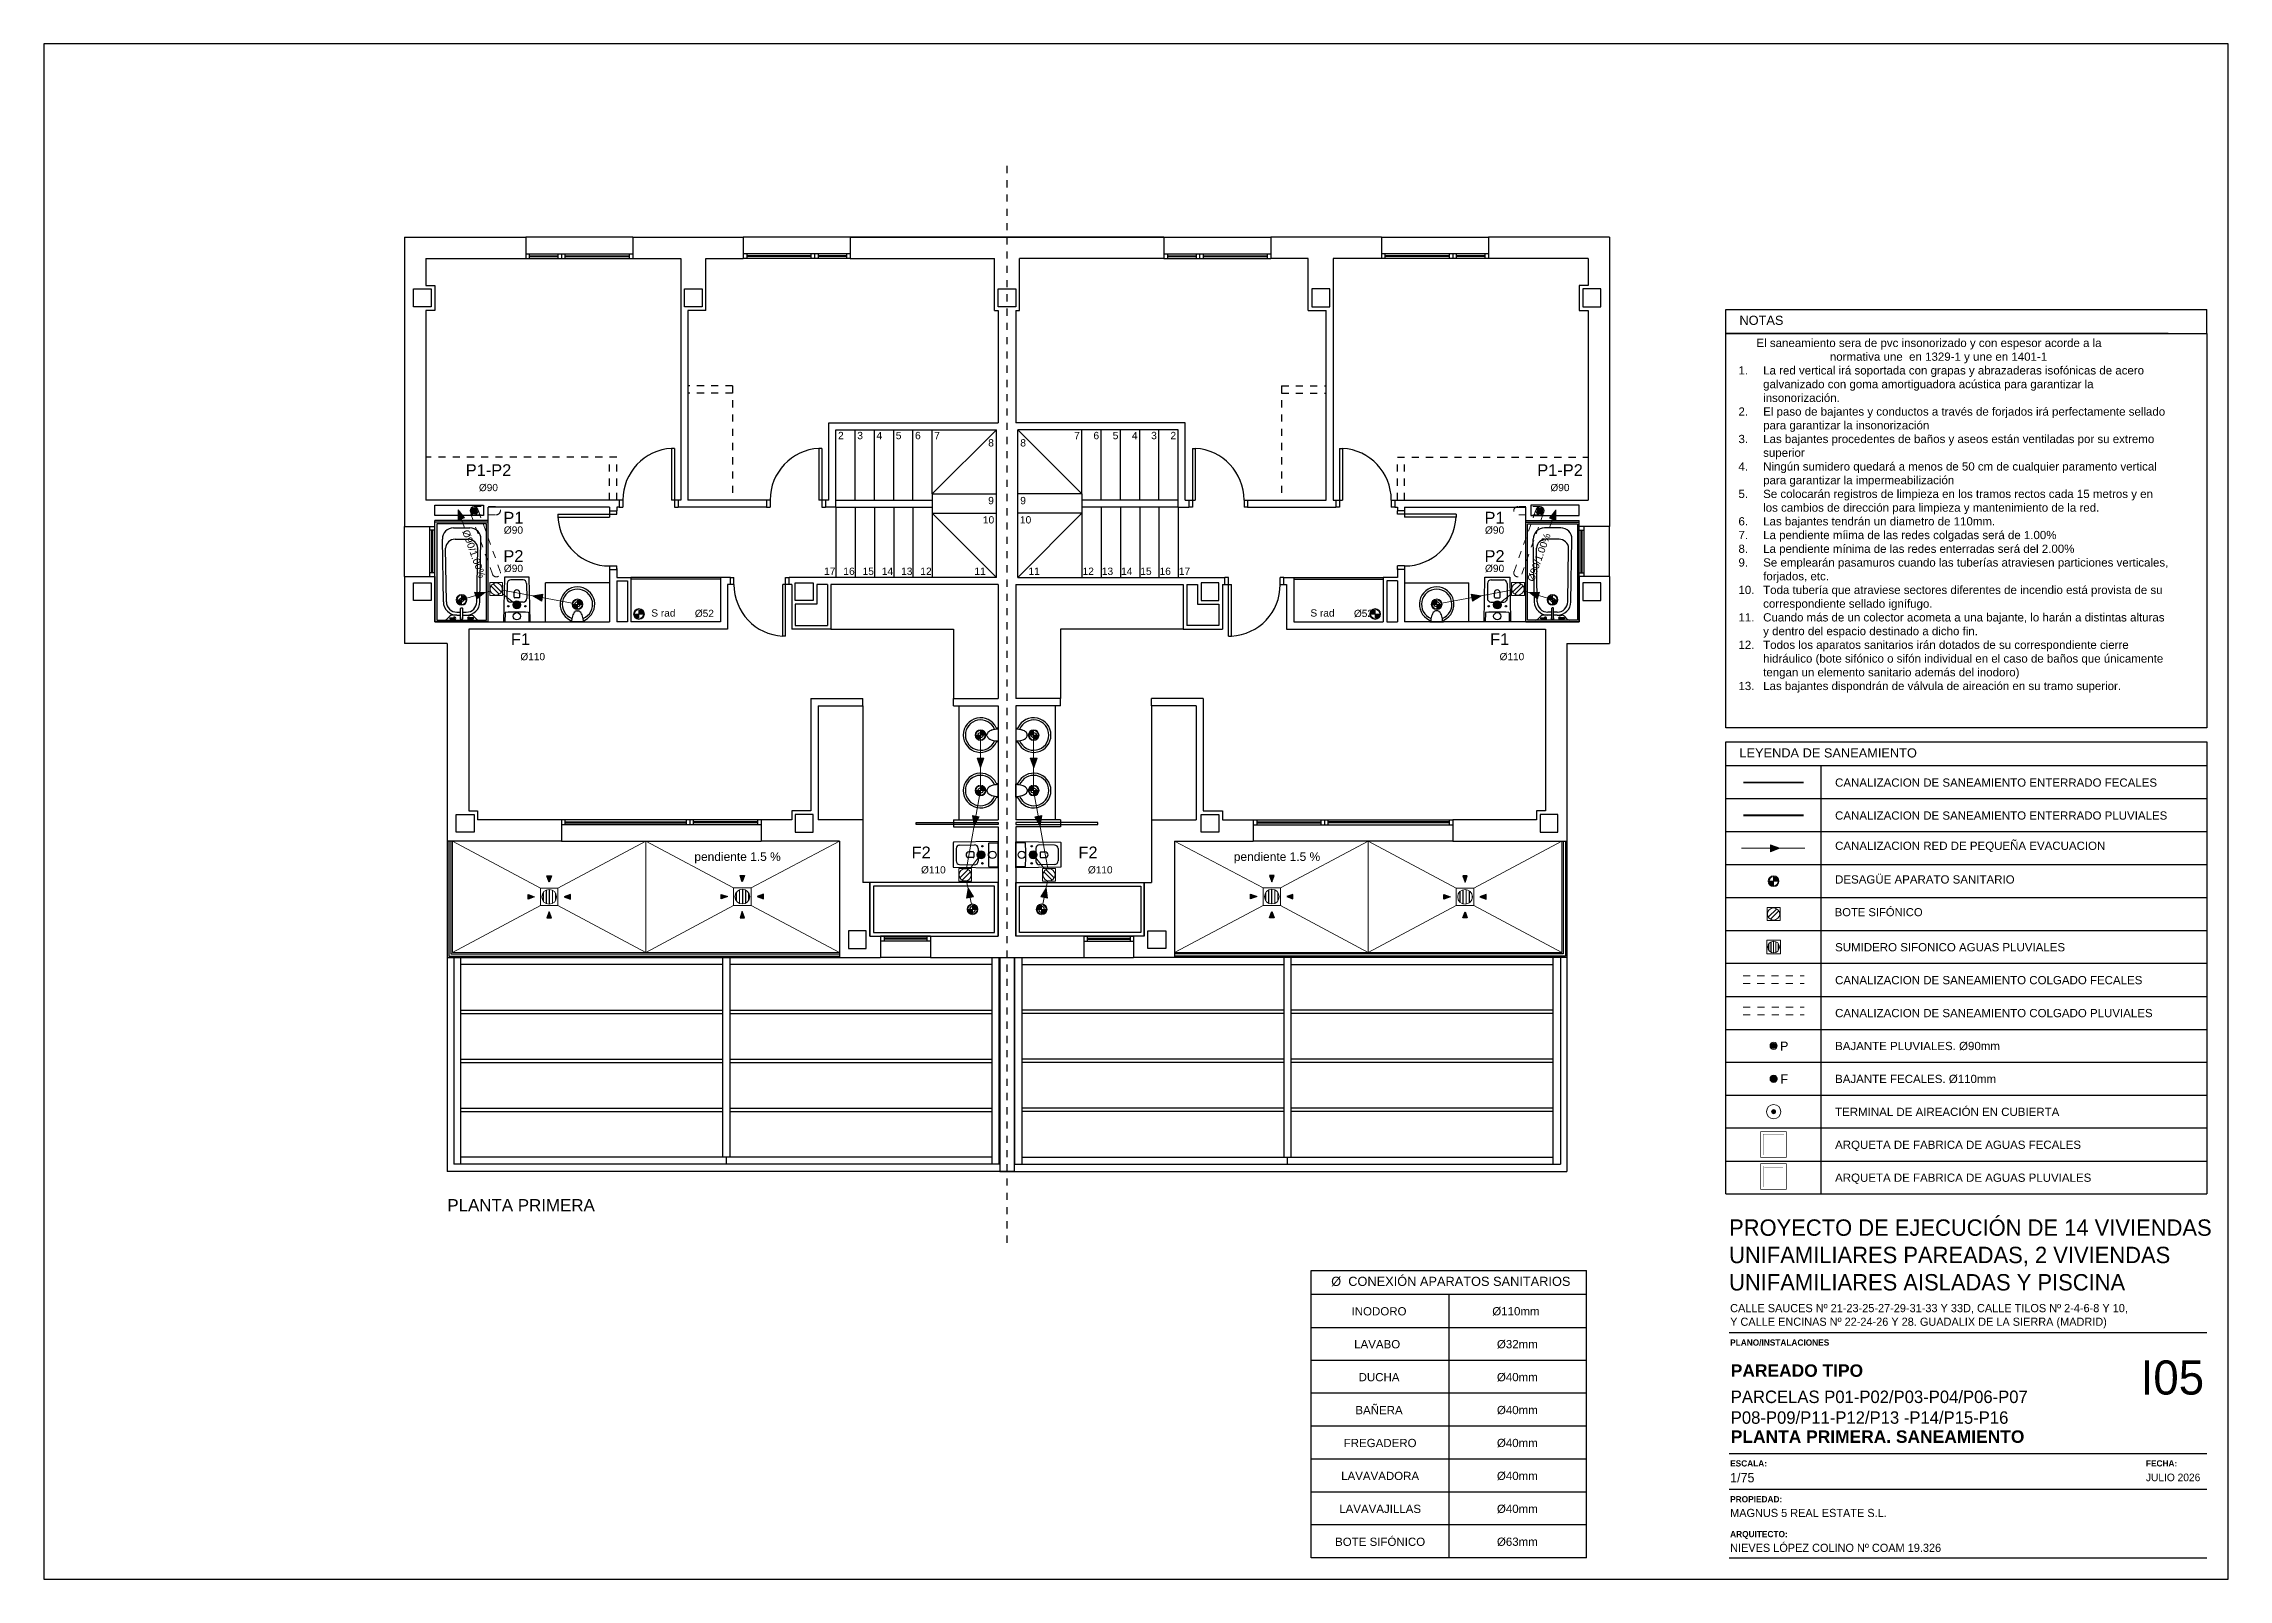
# Model space of a CAD drawing. Header units: millimetres. Extents: x 441156 to 441876, y 4514765 to 4515211.
# Drawn here: x 441328.82 to 441359.46, y 4515165.05 to 4515186.58 of the extents above; entities that cross this region are included whole.
import ezdxf
from ezdxf.enums import TextEntityAlignment as Align

# ---------------------------------------------------------------- set-up
doc = ezdxf.new("R2010")
doc.units = ezdxf.units.MM
for name, pattern in [('CONTINUA', [0]), ('RAYITAS', [0.375, 0.25, -0.125]), ('TRAZO_Y_PUNTO', [1, 0.5, -0.25, 0, -0.25])]:
    doc.linetypes.add(name, pattern=pattern)
doc.layers.add('01_cartela', color=6, linetype='Continuous', plot=False)
for name, color, linetype in [('01_FECALES', 170, 'Continuous'), ('01_mono PRIMERA', 2, 'Continuous'), ('01_proyección', 4, 'RAYITAS'), ('01_puertas', 2, 'Continuous'), ('01_texto cartela', 5, 'Continuous'), ('01_textos', 7, 'Continuous'), ('CALEFAC_NOTAS', 7, 'Continuous'), ('INGIN SANEAMIENTO TEXTO', 7, 'Continuous')]:
    doc.layers.add(name, color=color, linetype=linetype)
for name, color, linetype, lineweight in [('INGIN SANEAMIENTO BAJANTE FECALES', 10, 'Continuous', 5), ('INGIN SANEAMIENTO BAJANTE PLUVIALES', 170, 'Continuous', 5), ('INGIN SANEAMIENTO ENTERRADO FECALES', 10, 'Continuous', 25), ('INGIN SANEAMIENTO ENTERRADO PLUVIALES', 170, 'Continuous', 25), ('INGIN SANEAMIENTO TEXTO ENTERRADO', 7, 'Continuous', 0)]:
    doc.layers.add(name, color=color, linetype=linetype, lineweight=lineweight)
doc.layers.add('INGIN SANEAMIENTO INTERIOR', color=7, linetype='Continuous', lineweight=20, true_color=0x046206)
doc.styles.add('Century Gothic', font='', dxfattribs={"height": 2})
doc.styles.add('Century Gothic_3', font='', dxfattribs={"height": 4.5})
doc.styles.add('Century Gothic_5', font='', dxfattribs={"height": 2.5})
doc.styles.add('Century Gothic_6', font='', dxfattribs={"height": 11})
doc.styles.add('Estilo1', font='swissel.ttf')
doc.styles.add('NIEVES2', font='sanss___.ttf')
doc.styles.add('NIEVES3', font='swisseb.ttf')
doc.styles.get('Century Gothic').set_extended_font_data('Century Gothic')
doc.styles.get('Century Gothic_3').set_extended_font_data('Century Gothic')
doc.styles.get('Century Gothic_5').set_extended_font_data('Century Gothic')
doc.styles.get('Century Gothic_6').set_extended_font_data('Century Gothic')
doc.linetypes.add('FLE2', pattern='A,1e-05,[1,fle2.shx,S=1,R=0,X=0,Y=0],-1', length=1.00001)
pattern_1 = [(90, (441260.54217, 4515126.31808), (-0.043142653, 9e-18), []), (90, (441260.543866, 4515126.319775), (-0.043142653, 9e-18), []), (90, (441260.54556, 4515126.32147), (-0.043142653, 9e-18), [])]
pattern_2 = [(90, (441263.25139, 4515126.3214), (-0.043142653, 9e-18), []), (90, (441263.253085, 4515126.323097), (-0.043142653, 9e-18), []), (90, (441263.25478, 4515126.32479), (-0.043142653, 9e-18), [])]

msp = doc.modelspace()

# ---------------------------------------------------------------- texts
at = {"layer": '01_texto cartela', "color": 5}
for s, insert, char_height, width, attachment_point, style in [('\\PPROYECTO DE EJECUCIÓN DE 14 VIVIENDAS UNIFAMILIARES PAREADAS, 2 VIVIENDAS UNIFAMILIARES AISLADAS Y PISCINA', (441352.45817296, 4515170.47577944), 0.23, 6.8221698289, 1, 'Century Gothic_3'), ('CALLE SAUCES Nº 21-23-25-27-29-31-33 Y 33D, CALLE TILOS Nº 2-4-6-8 Y 10, \\PY CALLE ENCINAS Nº 22-24-26 Y 28. GUADALIX DE LA SIERRA (MADRID)', (441352.47296684, 4515168.90567982), 0.114550418, 9.2468106263, 1, 'Century Gothic'), ('{\\fCentury Gothic|b1|i0|c0|p34;PLANO/INSTALACIONES}', (441352.47296684, 4515168.40871088), 0.0870135776, 2.1171461181, 1, 'Century Gothic'), ('\\pt2.3273;\\PPARCELAS P01-P02/P03-P04/P06-P07\\PP08-P09/P11-P12/P13 -P14/P15-P16 ', (441352.48184318, 4515167.22352015), 0.1745530179, 7.0090801689, 7, 'Century Gothic_5'), ('\\pt2.3273;PLANTA PRIMERA. SANEAMIENTO', (441352.48184318, 4515166.9563479), 0.1745530179, 7.0090801689, 7, 'NIEVES3'), ('{\\fCentury Gothic|b1|i0|c0|p34;ESCALA: }', (441352.47296684, 4515166.71433151), 0.0870135776, 2.1171461181, 1, 'Century Gothic'), ('{\\fCentury Gothic|b1|i0|c0|p34;FECHA: }', (441358.30383426, 4515166.71433151), 0.0870135776, 2.1171461181, 1, 'Century Gothic'), ('1/75', (441352.47296684, 4515166.53569907), 0.130914763, 2.1171461181, 1, 'Century Gothic'), ('JULIO 2026', (441358.30383426, 4515166.52747236), 0.106913723, 3.5043768434, 1, 'Century Gothic'), ('{\\fCentury Gothic|b1|i0|c0|p34;PROPIEDAD:}', (441352.47296684, 4515166.21164645), 0.0870135776, 0.8370923696, 1, 'Century Gothic'), ('MAGNUS 5 REAL ESTATE S.L.', (441352.47296684, 4515166.03301401), 0.114550418, 4.882308024, 1, 'Century Gothic'), ('{\\fCentury Gothic|b1|i0|c0|p34;ARQUITECTO:}', (441352.47296684, 4515165.72256117), 0.0870135776, 0.8370923696, 1, 'Century Gothic'), ('NIEVES LÓPEZ COLINO Nº COAM 19.326', (441352.47296684, 4515165.54392873), 0.114550418, 3.6515309653, 1, 'Century Gothic')]:
    msp.add_mtext(s, dxfattribs=dict(at, insert=insert, char_height=char_height, width=width, attachment_point=attachment_point, style=style))
at = {"layer": '01_texto cartela', "color": 1}
for s, insert, char_height, width, attachment_point, style in [('I05', (441359.11991887, 4515168.11444743), 0.478574677, 1.0498533469, 3, 'Century Gothic_6'), ('\\pt2.3273;PAREADO TIPO ', (441352.48184318, 4515167.8823318), 0.1745530179, 7.0090801689, 7, 'NIEVES3')]:
    msp.add_mtext(s, dxfattribs=dict(at, insert=insert, char_height=char_height, width=width, attachment_point=attachment_point, style=style))
at = {"layer": '01_textos', "color": 1, "style": 'Estilo1'}
for s, height, p in [('NOTAS', 0.128261215, (441352.60298008, 4515182.6369565)), ('LEYENDA DE SANEAMIENTO', 0.1282612154, (441352.60298008, 4515176.57017164))]:
    msp.add_text(s, height=height, dxfattribs=at).set_placement(p)
at = {"layer": '01_textos', "style": 'NIEVES2'}
for p in [(441338.55247966, 4515175.11960311, -0.00000053), (441346.11787079, 4515175.11960311, -0.00000053)]:
    msp.add_text('pendiente 1.5 %%%', height=0.12, dxfattribs=at).set_placement(p, align=Align.CENTER)
at = {"layer": '01_textos', "color": 5, "style": 'Estilo1'}
msp.add_text('PLANTA PRIMERA', height=0.1697265748, dxfattribs=at).set_placement((441334.48249437, 4515170.20695935, -0.00000053))
at = {"layer": '01_textos', "color": 1, "insert": (441348.0028126, 4515169.22115418), "char_height": 0.1282612154, "attachment_point": 5, "style": 'Estilo1'}
msp.add_mtext_dynamic_manual_height_columns('\\pi1.1056;Ø  CONEXIÓN APARATOS SANITARIOS', width=6.2697470602, gutter_width=12.5, heights=[0], dxfattribs=at)
at = {"layer": 'INGIN SANEAMIENTO BAJANTE FECALES', "color": 10, "style": 'NIEVES2'}
for s, height, p in [('F1', 0.164465438, (441335.37408439, 4515178.14672978)), ('F1', 0.164465438, (441349.10659394, 4515178.14672978)), ('F2', 0.164465438, (441340.99295651, 4515175.15655783, -0.00000077)), ('F2', 0.164465438, (441343.33322181, 4515175.15655783, -0.00000077)), ('F', 0.12643481, (441353.1774613, 4515171.99795822))]:
    msp.add_text(s, height=height, dxfattribs=at).set_placement(p)
at = {"layer": 'INGIN SANEAMIENTO BAJANTE PLUVIALES', "style": 'NIEVES2'}
for s, height, p in [('P1-P2', 0.164465438, (441334.74059426, 4515180.51775988, -0.00000053)), ('P1-P2', 0.164465438, (441349.76834531, 4515180.51775988, -0.00000053)), ('P', 0.12643481, (441353.17187228, 4515172.45967806))]:
    msp.add_text(s, height=height, dxfattribs=at).set_placement(p)
for s, p in [('P1', (441335.40910481, 4515179.85060949, -0.00000053)), ('P1', (441349.16931591, 4515179.85060949, -0.00000053)), ('P2', (441335.40910481, 4515179.31295849, -0.00000053)), ('P2', (441349.16931591, 4515179.31295849, -0.00000053))]:
    msp.add_text(s, height=0.164465438, dxfattribs=at).set_placement(p, align=Align.CENTER)
at = {"layer": 'INGIN SANEAMIENTO TEXTO', "color": 5, "style": 'Estilo1'}
for s, width, heights, insert, char_height, attachment_point in [('\\pi0.25241;El saneamiento sera de pvc insonorizado y con espesor acorde a la \\P\\pi1.2819;normativa une  en 1329-1 y une en 1401-1\\P\\pi-0.34629,l0.34629,t0.34629;1.^ILa red vertical irá soportada con grapas y abrazaderas isofónicas de acero galvanizado con goma amortiguadora acústica para garantizar la insonorización.\\P2.^IEl paso de bajantes y conductos a través de forjados irá perfectamente sellado para garantizar la insonorización\\P3.^ILas bajantes procedentes de baños y aseos están ventiladas por su extremo superior\\P4.^INingún sumidero quedará a menos de 50 cm de cualquier paramento vertical para garantizar la impermeabilización\\P5.^ISe colocarán registros de limpieza en los tramos rectos cada 15 metros y en los cambios de dirección para limpieza y mantenimiento de la red.\\P6.^ILas bajantes tendrán un diametro de 110mm.\\P7.^ILa pendiente míima de las redes colgadas será de 1.00%\\P8.^ILa pendiente mínima de las redes enterradas será del 2.00%\\P9.^ISe emplearán pasamuros cuando las tuberías atraviesen particiones verticales, forjados, etc.\\P10.^IToda tubería que atraviese sectores diferentes de incendio está provista de su correspondiente sellado ignífugo.\\P11.^ICuando más de un colector acometa a una bajante, lo harán a distintas alturas y dentro del espacio destinado a dicho fin.\\P12.^ITodos los aparatos sanitarios irán dotados de su correspondiente cierre hidráulico (bote sifónico o sifón individual en el caso de baños que únicamente tengan un elemento sanitario además del inodoro)\\P13.^ILas bajantes dispondrán de válvula de aireación en su tramo superior.', 6.0278899763, [14.18675243], (441352.58971696, 4515182.44148937), 0.11542964114, 1), ('CANALIZACION DE SANEAMIENTO ENTERRADO FECALES', 6.6485632608, [0], (441353.94486956, 4515176.27559721), 0.1154296411, 1), ('CANALIZACION DE SANEAMIENTO ENTERRADO PLUVIALES', 6.6232700442, [0], (441353.94486956, 4515175.81387737), 0.1154296411, 1), ('CANALIZACION RED DE PEQUEÑA EVACUACION', 5.5609549455, [0], (441353.94486956, 4515175.38977558), 0.1154296411, 1), ('DESAGÜE APARATO SANITARIO', 4.2100631955, [0], (441353.94486956, 4515174.91736348), 0.1154296411, 1), ('BOTE SIFÓNICO', 8.1630085879, [0], (441353.94014067, 4515174.45719838), 0.1126125, 1), ('SUMIDERO SIFONICO AGUAS PLUVIALES', 6.0555258706, [0], (441353.94486956, 4515173.96699804), 0.1154296411, 1), ('CANALIZACION DE SANEAMIENTO COLGADO FECALES', 6.9014961033, [0], (441353.94486956, 4515173.50527821), 0.1154296411, 1), ('CANALIZACION DE SANEAMIENTO COLGADO PLUVIALES', 6.9014961033, [0], (441353.94486956, 4515173.04355837), 0.1154296411, 1), ('BAJANTE PLUVIALES. %%C90mm', 4.2100631955, [0], (441353.94486956, 4515172.58183854), 0.1154296411, 1), ('BAJANTE FECALES. %%C110mm', 4.2100631955, [0], (441353.94486956, 4515172.12011871), 0.1154296411, 1), ('TERMINAL DE AIREACIÓN EN CUBIERTA', 4.2100631955, [0], (441353.94486956, 4515171.65839887), 0.1154296411, 1), ('ARQUETA DE FABRICA DE AGUAS FECALES', 5.1459128872, [0], (441353.94486956, 4515171.19667904), 0.1154296411, 1), ('ARQUETA DE FABRICA DE AGUAS PLUVIALES', 6.2588880691, [0], (441353.94486956, 4515170.7349592), 0.1154296411, 1), ('INODORO', 2.577843577, [0], (441347.5489799, 4515168.80265089), 0.115429641, 5), ('\\pi0.99501;Ø110mm', 2.577843577, [0], (441348.97099673, 4515168.80202653), 0.1154296411, 5), ('\\pi1.0358;Ø32mm', 2.577843577, [0], (441348.97099673, 4515168.34030669), 0.1154296411, 5), ('LAVABO', 2.577843577, [0], (441347.52292178, 4515168.34093106), 0.115429641, 5), ('DUCHA', 2.577843577, [0], (441347.5489799, 4515167.87921123), 0.115429641, 5), ('\\pi1.0358;Ø40mm', 2.577843577, [0.10255159], (441348.97099673, 4515167.87858686), 0.1154296411, 5), ('BAÑERA', 2.577843577, [0], (441347.5489799, 4515167.41749139), 0.115429641, 5), ('\\pi1.0358;Ø40mm', 2.577843577, [0.10255159], (441348.97099673, 4515167.41686703), 0.1154296411, 5), ('FREGADERO', 2.577843577, [0], (441347.56426184, 4515166.95577156), 0.115429641, 5), ('\\pi1.0358;Ø40mm', 2.577843577, [0.10255159], (441348.97099673, 4515166.95514719), 0.1154296411, 5), ('LAVAVADORA', 2.577843577, [0], (441347.56426184, 4515166.49405172), 0.115429641, 5), ('\\pi1.0358;Ø40mm', 2.577843577, [0.10255159], (441348.97099673, 4515166.49342736), 0.1154296411, 5), ('LAVAVAJILLAS', 2.577843577, [0], (441347.56426184, 4515166.03233189), 0.1154296411, 5), ('\\pi1.0358;Ø40mm', 2.577843577, [0.10255159], (441348.97099673, 4515166.03170753), 0.1154296411, 5), ('BOTE SIFÓNICO', 2.577843577, [0], (441347.56426184, 4515165.57061206), 0.1154296411, 5), ('\\pi1.0358;Ø63mm', 2.577843577, [0.10255159], (441348.97099673, 4515165.56998769), 0.1154296411, 5)]:
    msp.add_mtext_dynamic_manual_height_columns(s, width=width, gutter_width=12.5, heights=heights, dxfattribs=dict(at, insert=insert, char_height=char_height, attachment_point=attachment_point))
at = {"layer": 'INGIN SANEAMIENTO TEXTO ENTERRADO', "style": 'Estilo1'}
for s, insert, char_height, attachment_point, rotation in [('Ø90', (441335.19216653, 4515180.35372275, -0.00000053), 0.10125, 6, 359.979970055), ('Ø90', (441350.21991757, 4515180.35372275, -0.00000053), 0.10125, 6, 359.979970055), ('\\pi-0.086786;Ø90/1.00%', (441334.76441954, 4515179.6762617, -0.00000053), 0.10125, 4, 289.728728503), ('Ø90', (441335.40910481, 4515179.75753468, -0.00000053), 0.102375, 5, 0.020029945), ('Ø90', (441349.16931591, 4515179.75753468, -0.00000053), 0.102375, 5, 0.020029945), ('\\pi-0.086786;Ø90/1.00%', (441349.70301138, 4515179.12476694, -0.00000053), 0.10125, 4, 70.311331428), ('Ø90', (441335.40910481, 4515179.21988369, -0.00000053), 0.102375, 5, 0.020029945), ('Ø90', (441349.16931591, 4515179.21988369, -0.00000053), 0.102375, 5, 0.020029945), ('S rad', (441337.68139967, 4515178.59618378, -0.00000053), 0.10125, 6, 359.979970055), ('Ø52', (441338.22076582, 4515178.58879297, -0.00000053), 0.10125, 6, 359.979970055), ('S rad', (441346.92471808, 4515178.59618378, -0.00000053), 0.10125, 6, 359.979970055), ('Ø52', (441347.46408423, 4515178.58879297, -0.00000053), 0.10125, 6, 359.979970055), ('Ø110', (441335.85266419, 4515177.98269266), 0.10125, 6, 359.979970055), ('Ø110', (441349.58517374, 4515177.98269266), 0.10125, 6, 359.979970055), ('Ø110', (441341.47153631, 4515174.99252071, -0.00000077), 0.10125, 6, 359.979970055), ('Ø110', (441343.81180161, 4515174.99252071, -0.00000077), 0.10125, 6, 359.979970055)]:
    msp.add_mtext_dynamic_manual_height_columns(s, width=0.5900810399, gutter_width=12.5, heights=[0], dxfattribs=dict(at, insert=insert, char_height=char_height, attachment_point=attachment_point, rotation=rotation))

# ---------------------------------------------------------------- blocks, each defined once
blk = doc.blocks.new('A$C065C7C63')
at = {"layer": '01_mono PRIMERA', "color": 254}
for p, q in [((1.407, 13.1, 0), (1.407, 9.042, 0)), ((1.407, 13.1, 0), (3.107, 13.1, 0)), ((3.107, 13.1, 0), (3.107, 12.8, 0)), ((4.607, 13.1, 0), (3.107, 13.1, 0)), ((3.107, 12.87, 0), (4.607, 12.87, 0)), ((3.157, 12.87, 0), (3.157, 12.8, 0)), ((3.557, 12.87, 0), (3.557, 12.8, 0)), ((3.607, 12.87, 0), (3.607, 12.8, 0)), ((3.657, 12.87, 0), (3.657, 12.8, 0)), ((4.557, 12.87, 0), (4.557, 12.8, 0)), ((4.607, 13.1, 0), (4.607, 12.8, 0)), ((4.607, 13.1, 0), (6.157, 13.1, 0)), ((6.157, 13.1, 0), (6.157, 12.8, 0)), ((7.657, 13.1, 0), (6.157, 13.1, 0)), ((7.657, 12.87, 0), (6.157, 12.87, 0)), ((6.207, 12.87, 0), (6.207, 12.8, 0)), ((7.107, 12.87, 0), (7.107, 12.8, 0)), ((7.157, 12.87, 0), (7.157, 12.8, 0)), ((7.207, 12.87, 0), (7.207, 12.8, 0)), ((7.607, 12.87, 0), (7.607, 12.8, 0)), ((7.657, 13.1, 0), (7.657, 12.8, 0)), ((7.657, 13.1, 0), (12.057, 13.1, 0)), ((12.057, 13.1, 0), (7.657, 13.1, 0)), ((12.057, 13.1, 0), (12.057, 12.8, 0)), ((12.057, 13.1, 0), (13.557, 13.1, 0)), ((12.057, 12.87, 0), (13.557, 12.87, 0)), ((12.107, 12.87, 0), (12.107, 12.8, 0)), ((12.507, 12.87, 0), (12.507, 12.8, 0)), ((12.557, 12.87, 0), (12.557, 12.8, 0)), ((12.607, 12.87, 0), (12.607, 12.8, 0)), ((13.507, 12.87, 0), (13.507, 12.8, 0)), ((15.107, 13.1, 0), (13.557, 13.1, 0)), ((13.557, 13.1, 0), (13.557, 12.8, 0)), ((15.107, 13.1, 0), (15.107, 12.8, 0)), ((15.107, 13.1, 0), (16.607, 13.1, 0)), ((16.607, 12.87, 0), (15.107, 12.87, 0)), ((15.157, 12.87, 0), (15.157, 12.8, 0)), ((16.057, 12.87, 0), (16.057, 12.8, 0)), ((16.107, 12.87, 0), (16.107, 12.8, 0)), ((16.157, 12.87, 0), (16.157, 12.8, 0)), ((16.557, 12.87, 0), (16.557, 12.8, 0)), ((16.607, 13.1, 0), (16.607, 12.8, 0)), ((18.307, 13.1, 0), (16.607, 13.1, 0)), ((18.307, 13.1, 0), (18.307, 9.042, 0)), ((1.707, 12.8, 0), (1.707, 12.425, 0)), ((1.707, 12.8, 0), (3.107, 12.8, 0)), ((3.107, 12.8, 0), (4.607, 12.8, 0)), ((3.157, 12.842, 0), (3.557, 12.842, 0)), ((3.157, 12.828, 0), (3.557, 12.828, 0)), ((3.657, 12.842, 0), (4.557, 12.842, 0)), ((3.657, 12.828, 0), (4.557, 12.828, 0)), ((4.607, 12.8, 0), (5.282, 12.8, 0)), ((5.282, 12.8, 0), (5.282, 9.415, 0)), ((5.632, 12.075, 0), (5.632, 12.8, 0)), ((5.632, 12.8, 0), (6.157, 12.8, 0)), ((7.657, 12.8, 0), (6.157, 12.8, 0)), ((7.107, 12.842, 0), (6.207, 12.842, 0)), ((7.107, 12.828, 0), (6.207, 12.828, 0)), ((7.607, 12.842, 0), (7.207, 12.842, 0)), ((7.607, 12.828, 0), (7.207, 12.828, 0)), ((7.657, 12.8, 0), (9.682, 12.8, 0)), ((9.682, 12.075, 0), (9.682, 12.8, 0)), ((10.032, 12.075, 0), (10.032, 12.8, 0)), ((12.057, 12.8, 0), (10.032, 12.8, 0)), ((12.057, 12.8, 0), (13.557, 12.8, 0)), ((12.107, 12.842, 0), (12.507, 12.842, 0)), ((12.107, 12.828, 0), (12.507, 12.828, 0)), ((12.607, 12.842, 0), (13.507, 12.842, 0)), ((12.607, 12.828, 0), (13.507, 12.828, 0)), ((14.082, 12.8, 0), (13.557, 12.8, 0)), ((14.082, 12.075, 0), (14.082, 12.8, 0)), ((14.432, 12.8, 0), (14.432, 9.415, 0)), ((15.107, 12.8, 0), (14.432, 12.8, 0)), ((16.607, 12.8, 0), (15.107, 12.8, 0)), ((16.057, 12.842, 0), (15.157, 12.842, 0)), ((16.057, 12.828, 0), (15.157, 12.828, 0)), ((16.557, 12.842, 0), (16.157, 12.842, 0)), ((16.557, 12.828, 0), (16.157, 12.828, 0)), ((18.007, 12.8, 0), (16.607, 12.8, 0)), ((18.007, 12.8, 0), (18.007, 12.425, 0)), ((1.707, 12.075, 0), (1.707, 9.415, 0)), ((5.382, 12.075, 0), (5.382, 9.415, 0)), ((9.682, 12.075, 0), (9.732, 12.075, 0)), ((9.732, 12.075, 0), (9.732, 10.5, 0)), ((9.982, 12.075, 0), (9.982, 10.5, 0)), ((9.982, 12.075, 0), (10.032, 12.075, 0)), ((14.332, 9.415, 0), (14.332, 12.075, 0)), ((18.007, 12.075, 0), (18.007, 9.415, 0)), ((7.357, 10.5, 0), (9.732, 10.5, 0)), ((7.357, 9.415, 0), (7.357, 10.5, 0)), ((12.357, 10.5, 0), (9.982, 10.5, 0)), ((12.357, 9.415, 0), (12.357, 10.5, 0)), ((5.194, 10.139, 0), (5.153, 10.139, 0)), ((5.153, 10.139, 0), (5.153, 9.415, 0)), ((5.194, 10.139, 0), (5.194, 9.315, 0)), ((7.259, 10.139, 0), (7.217, 10.139, 0)), ((7.217, 10.139, 0), (7.217, 9.415, 0)), ((7.259, 10.139, 0), (7.259, 9.315, 0)), ((7.457, 10.4, 0), (9.707, 10.4, 0)), ((7.457, 9.315, 0), (7.457, 10.4, 0)), ((7.727, 9.415, 0), (7.727, 10.4, 0)), ((7.997, 9.415, 0), (7.997, 10.4, 0)), ((8.267, 9.415, 0), (8.267, 10.4, 0)), ((8.537, 9.415, 0), (8.537, 10.4, 0)), ((8.807, 9.5, 0), (8.807, 10.4, 0)), ((8.807, 9.5, 0), (9.707, 10.4, 0)), ((9.707, 8.33, 0), (9.707, 10.4, 0)), ((12.257, 10.4, 0), (10.007, 10.4, 0)), ((10.907, 9.5, 0), (10.007, 10.4, 0)), ((10.007, 8.33, 0), (10.007, 10.4, 0)), ((10.907, 9.5, 0), (10.907, 10.4, 0)), ((11.177, 9.415, 0), (11.177, 10.4, 0)), ((11.447, 9.415, 0), (11.447, 10.4, 0)), ((11.717, 9.415, 0), (11.717, 10.4, 0)), ((11.987, 9.415, 0), (11.987, 10.4, 0)), ((12.257, 9.315, 0), (12.257, 10.4, 0)), ((12.456, 10.139, 0), (12.497, 10.139, 0)), ((12.456, 10.139, 0), (12.456, 9.315, 0)), ((12.497, 10.139, 0), (12.497, 9.415, 0)), ((14.52, 10.139, 0), (14.562, 10.139, 0)), ((14.52, 10.139, 0), (14.52, 9.315, 0)), ((14.562, 10.139, 0), (14.562, 9.415, 0)), ((8.807, 9.5, 0), (8.807, 8.33, 0)), ((8.807, 9.5, 0), (9.707, 9.5, 0)), ((10.907, 9.5, 0), (10.007, 9.5, 0)), ((10.907, 9.5, 0), (10.907, 8.33, 0)), ((4.419, 9.415, 0), (1.707, 9.415, 0)), ((4.282, 9.315, 0), (2.582, 9.315, 0)), ((2.582, 9.13, 0), (2.582, 9.315, 0)), ((3.558, 9.215, 0), (3.558, 9.173, 0)), ((3.558, 9.215, 0), (4.382, 9.215, 0)), ((4.282, 9.315, 0), (4.282, 9.265, 0)), ((4.282, 9.265, 0), (4.382, 9.265, 0)), ((4.282, 9.265, 0), (4.282, 9.173, 0)), ((4.419, 9.315, 0), (4.382, 9.315, 0)), ((4.382, 9.315, 0), (4.382, 9.265, 0)), ((4.382, 9.215, 0), (4.382, 9.265, 0)), ((4.419, 9.415, 0), (4.419, 9.315, 0)), ((4.469, 9.415, 0), (4.419, 9.415, 0)), ((4.419, 9.315, 0), (4.469, 9.315, 0)), ((4.469, 9.415, 0), (4.469, 9.315, 0)), ((5.244, 9.415, 0), (5.153, 9.415, 0)), ((5.194, 9.315, 0), (5.244, 9.315, 0)), ((5.282, 9.415, 0), (5.244, 9.415, 0)), ((5.244, 9.415, 0), (5.244, 9.315, 0)), ((6.484, 9.315, 0), (5.244, 9.315, 0)), ((6.484, 9.415, 0), (5.382, 9.415, 0)), ((6.484, 9.415, 0), (6.484, 9.315, 0)), ((6.534, 9.415, 0), (6.484, 9.415, 0)), ((6.484, 9.315, 0), (6.534, 9.315, 0)), ((6.534, 9.415, 0), (6.534, 9.315, 0)), ((7.309, 9.415, 0), (7.217, 9.415, 0)), ((7.259, 9.315, 0), (7.309, 9.315, 0)), ((7.357, 9.415, 0), (7.309, 9.415, 0)), ((7.309, 9.415, 0), (7.309, 9.315, 0)), ((7.457, 9.315, 0), (7.309, 9.315, 0)), ((7.457, 9.415, 0), (8.807, 9.415, 0)), ((7.457, 9.315, 0), (7.457, 8.33, 0)), ((7.457, 9.315, 0), (8.807, 9.315, 0)), ((7.727, 9.315, 0), (7.727, 8.33, 0)), ((7.997, 9.315, 0), (7.997, 8.33, 0)), ((8.267, 9.315, 0), (8.267, 8.33, 0)), ((8.537, 9.315, 0), (8.537, 8.33, 0)), ((8.807, 9.315, 0), (8.807, 9.23, 0)), ((8.807, 9.23, 0), (9.707, 9.23, 0)), ((8.807, 9.23, 0), (9.707, 8.33, 0)), ((10.907, 9.23, 0), (10.007, 9.23, 0)), ((10.907, 9.23, 0), (10.007, 8.33, 0)), ((12.257, 9.415, 0), (10.907, 9.415, 0)), ((10.907, 9.315, 0), (10.907, 9.23, 0)), ((12.257, 9.315, 0), (10.907, 9.315, 0)), ((11.177, 9.315, 0), (11.177, 8.33, 0)), ((11.447, 9.315, 0), (11.447, 8.33, 0)), ((11.717, 9.315, 0), (11.717, 8.33, 0)), ((11.987, 9.315, 0), (11.987, 8.33, 0)), ((12.257, 9.315, 0), (12.257, 8.33, 0)), ((12.257, 9.315, 0), (12.406, 9.315, 0)), ((12.357, 9.415, 0), (12.406, 9.415, 0)), ((12.406, 9.415, 0), (12.406, 9.315, 0)), ((12.406, 9.415, 0), (12.497, 9.415, 0)), ((12.456, 9.315, 0), (12.406, 9.315, 0)), ((13.181, 9.415, 0), (13.231, 9.415, 0)), ((13.181, 9.415, 0), (13.181, 9.315, 0)), ((13.231, 9.315, 0), (13.181, 9.315, 0)), ((13.231, 9.415, 0), (14.332, 9.415, 0)), ((13.231, 9.415, 0), (13.231, 9.315, 0)), ((13.231, 9.315, 0), (14.47, 9.315, 0)), ((14.432, 9.415, 0), (14.47, 9.415, 0)), ((14.47, 9.415, 0), (14.47, 9.315, 0)), ((14.47, 9.415, 0), (14.562, 9.415, 0)), ((14.52, 9.315, 0), (14.47, 9.315, 0)), ((15.245, 9.415, 0), (15.295, 9.415, 0)), ((15.245, 9.415, 0), (15.245, 9.315, 0)), ((15.295, 9.315, 0), (15.245, 9.315, 0)), ((15.295, 9.415, 0), (18.007, 9.415, 0)), ((15.295, 9.415, 0), (15.295, 9.315, 0)), ((15.295, 9.315, 0), (15.332, 9.315, 0)), ((15.332, 9.315, 0), (15.332, 9.265, 0)), ((15.432, 9.265, 0), (15.332, 9.265, 0)), ((15.332, 9.215, 0), (15.332, 9.265, 0)), ((16.156, 9.215, 0), (15.332, 9.215, 0)), ((15.432, 9.315, 0), (17.132, 9.315, 0)), ((15.432, 9.315, 0), (15.432, 9.265, 0)), ((15.432, 9.265, 0), (15.432, 9.173, 0)), ((16.156, 9.215, 0), (16.156, 9.173, 0)), ((17.132, 9.13, 0), (17.132, 9.315, 0)), ((1.407, 8.342, 0), (1.407, 9.042, 0)), ((1.407, 9.042, 0), (1.832, 9.042, 0)), ((1.762, 8.342, 0), (1.762, 9.042, 0)), ((1.832, 8.992, 0), (1.762, 8.992, 0)), ((1.79, 8.392, 0), (1.79, 8.992, 0)), ((1.804, 8.392, 0), (1.804, 8.992, 0)), ((2.582, 9.13, 0), (1.832, 9.13, 0)), ((1.832, 9.042, 0), (1.832, 9.13, 0)), ((1.832, 7.705, 0), (1.832, 9.105, 0)), ((2.582, 9.105, 0), (1.832, 9.105, 0)), ((1.832, 8.342, 0), (1.832, 9.042, 0)), ((2.556, 9.079, 0), (1.858, 9.079, 0)), ((1.858, 9.079, 0), (1.858, 7.731, 0)), ((2.093, 9.025, 0), (2.322, 9.025, 0)), ((2.556, 7.731, 0), (2.556, 9.079, 0)), ((2.582, 9.105, 0), (2.582, 9.13, 0)), ((2.582, 7.705, 0), (2.582, 9.105, 0)), ((3.558, 9.173, 0), (4.282, 9.173, 0)), ((16.156, 9.173, 0), (15.432, 9.173, 0)), ((17.132, 9.105, 0), (17.132, 9.13, 0)), ((17.132, 9.13, 0), (17.882, 9.13, 0)), ((17.132, 9.105, 0), (17.132, 9.13, 0)), ((17.132, 7.705, 0), (17.132, 9.105, 0)), ((17.132, 9.105, 0), (17.882, 9.105, 0)), ((17.158, 7.731, 0), (17.158, 9.079, 0)), ((17.158, 9.079, 0), (17.856, 9.079, 0)), ((17.622, 9.025, 0), (17.393, 9.025, 0)), ((17.856, 9.079, 0), (17.856, 7.731, 0)), ((17.882, 9.042, 0), (17.882, 9.13, 0)), ((17.882, 7.705, 0), (17.882, 9.105, 0)), ((18.307, 9.042, 0), (17.882, 9.042, 0)), ((17.882, 8.342, 0), (17.882, 9.042, 0)), ((17.882, 8.992, 0), (17.952, 8.992, 0)), ((17.91, 8.392, 0), (17.91, 8.992, 0)), ((17.924, 8.392, 0), (17.924, 8.992, 0)), ((17.952, 8.342, 0), (17.952, 9.042, 0)), ((18.307, 8.342, 0), (18.307, 9.042, 0)), ((1.952, 7.987, 0), (1.937, 8.867, 0)), ((1.993, 7.988, 0), (1.981, 8.739, 0)), ((2.117, 8.865, 0), (2.298, 8.865, 0)), ((2.421, 7.988, 0), (2.433, 8.739, 0)), ((2.463, 7.987, 0), (2.477, 8.867, 0)), ((17.252, 7.987, 0), (17.237, 8.867, 0)), ((17.293, 7.988, 0), (17.281, 8.739, 0)), ((17.598, 8.865, 0), (17.417, 8.865, 0)), ((17.721, 7.988, 0), (17.733, 8.739, 0)), ((17.763, 7.987, 0), (17.777, 8.867, 0)), ((1.407, 8.342, 0), (1.407, 7.405, 0)), ((1.407, 8.342, 0), (1.832, 8.342, 0)), ((1.832, 8.392, 0), (1.762, 8.392, 0)), ((1.832, 8.342, 0), (1.832, 7.705, 0)), ((3.069, 8.295, 0), (2.896, 8.295, 0)), ((4.282, 8.49, 0), (4.282, 8.44, 0)), ((4.282, 8.49, 0), (4.382, 8.49, 0)), ((4.282, 8.455, 0), (4.282, 7.705, 0)), ((4.282, 8.44, 0), (4.382, 8.44, 0)), ((4.382, 8.44, 0), (4.382, 8.49, 0)), ((4.382, 8.455, 0), (4.382, 8.33, 0)), ((4.382, 8.33, 0), (4.582, 8.33, 0)), ((4.382, 8.28, 0), (4.382, 7.705, 0)), ((4.382, 8.28, 0), (4.532, 8.28, 0)), ((4.532, 8.28, 0), (4.532, 7.705, 0)), ((5.837, 8.33, 0), (4.582, 8.33, 0)), ((4.582, 8.33, 0), (4.582, 7.705, 0)), ((5.837, 8.305, 0), (4.582, 8.305, 0)), ((5.976, 8.33, 0), (5.837, 8.33, 0)), ((5.837, 8.33, 0), (5.837, 7.705, 0)), ((5.976, 8.23, 0), (5.976, 8.33, 0)), ((5.976, 8.33, 0), (6.026, 8.33, 0)), ((6.026, 8.23, 0), (6.026, 8.33, 0)), ((6.751, 7.506, 0), (6.751, 8.33, 0)), ((6.751, 8.33, 0), (6.801, 8.33, 0)), ((9.707, 8.33, 0), (6.801, 8.33, 0)), ((6.801, 8.23, 0), (6.801, 8.33, 0)), ((10.007, 8.33, 0), (12.913, 8.33, 0)), ((12.913, 8.23, 0), (12.913, 8.33, 0)), ((12.963, 8.33, 0), (12.913, 8.33, 0)), ((12.963, 7.506, 0), (12.963, 8.33, 0)), ((13.738, 8.33, 0), (13.688, 8.33, 0)), ((13.688, 8.23, 0), (13.688, 8.33, 0)), ((13.738, 8.33, 0), (13.877, 8.33, 0)), ((13.738, 8.23, 0), (13.738, 8.33, 0)), ((13.877, 8.33, 0), (13.877, 7.705, 0)), ((13.877, 8.33, 0), (15.132, 8.33, 0)), ((13.877, 8.305, 0), (15.132, 8.305, 0)), ((15.332, 8.33, 0), (15.132, 8.33, 0)), ((15.132, 8.33, 0), (15.132, 7.705, 0)), ((15.332, 8.28, 0), (15.182, 8.28, 0)), ((15.182, 8.28, 0), (15.182, 7.705, 0)), ((15.332, 8.44, 0), (15.332, 8.49, 0)), ((15.432, 8.49, 0), (15.332, 8.49, 0)), ((15.332, 8.455, 0), (15.332, 8.33, 0)), ((15.432, 8.44, 0), (15.332, 8.44, 0)), ((15.332, 8.28, 0), (15.332, 7.705, 0)), ((15.432, 8.49, 0), (15.432, 8.44, 0)), ((15.432, 8.455, 0), (15.432, 7.705, 0)), ((16.646, 8.295, 0), (16.819, 8.295, 0)), ((17.882, 8.392, 0), (17.952, 8.392, 0)), ((18.307, 8.342, 0), (17.882, 8.342, 0)), ((17.882, 8.342, 0), (17.882, 7.705, 0)), ((18.307, 8.342, 0), (18.307, 7.405, 0)), ((2.846, 8.246, 0), (2.843, 8.036, 0)), ((3.072, 7.985, 0), (2.893, 7.985, 0)), ((2.942, 8.055, 0), (2.942, 8.115, 0)), ((3.012, 8.045, 0), (2.952, 8.045, 0)), ((3.022, 8.055, 0), (3.022, 8.115, 0)), ((3.119, 8.246, 0), (3.122, 8.036, 0)), ((4.282, 8.255, 0), (3.382, 8.255, 0)), ((3.382, 7.705, 0), (3.382, 8.255, 0)), ((5.976, 8.23, 0), (5.937, 8.23, 0)), ((5.937, 8.23, 0), (5.937, 7.605, 0)), ((6.026, 8.23, 0), (5.976, 8.23, 0)), ((6.801, 8.23, 0), (6.71, 8.23, 0)), ((6.71, 7.506, 0), (6.71, 8.23, 0)), ((6.837, 8.23, 0), (6.801, 8.23, 0)), ((6.837, 8.23, 0), (6.837, 7.605, 0)), ((7.337, 8.23, 0), (7.187, 8.23, 0)), ((7.187, 8.23, 0), (7.187, 7.955, 0)), ((7.337, 8.23, 0), (7.337, 7.655, 0)), ((9.732, 8.23, 0), (7.387, 8.23, 0)), ((7.387, 8.23, 0), (7.387, 7.605, 0)), ((9.732, 8.23, 0), (9.732, 6.63, 0)), ((9.982, 8.23, 0), (9.982, 6.63, 0)), ((9.982, 8.23, 0), (12.327, 8.23, 0)), ((12.327, 8.23, 0), (12.327, 7.605, 0)), ((12.377, 8.23, 0), (12.527, 8.23, 0)), ((12.377, 8.23, 0), (12.377, 7.655, 0)), ((12.527, 8.23, 0), (12.527, 7.955, 0)), ((12.877, 8.23, 0), (12.913, 8.23, 0)), ((12.877, 8.23, 0), (12.877, 7.605, 0)), ((12.913, 8.23, 0), (13.005, 8.23, 0)), ((13.005, 7.506, 0), (13.005, 8.23, 0)), ((13.688, 8.23, 0), (13.738, 8.23, 0)), ((13.738, 8.23, 0), (13.777, 8.23, 0)), ((13.777, 8.23, 0), (13.777, 7.605, 0)), ((15.432, 8.255, 0), (16.332, 8.255, 0)), ((16.332, 7.705, 0), (16.332, 8.255, 0)), ((16.596, 8.246, 0), (16.593, 8.036, 0)), ((16.643, 7.985, 0), (16.822, 7.985, 0)), ((16.692, 8.055, 0), (16.692, 8.115, 0)), ((16.702, 8.045, 0), (16.762, 8.045, 0)), ((16.772, 8.055, 0), (16.772, 8.115, 0)), ((16.869, 8.246, 0), (16.872, 8.036, 0)), ((1.832, 7.705, 0), (4.282, 7.705, 0)), ((2.582, 7.705, 0), (1.832, 7.705, 0)), ((1.858, 7.731, 0), (2.556, 7.731, 0)), ((2.041, 7.785, 0), (2.001, 7.746, 0)), ((2.041, 7.763, 0), (2.107, 7.763, 0)), ((2.041, 7.763, 0), (2.041, 7.748, 0)), ((2.041, 7.748, 0), (2.107, 7.748, 0)), ((2.141, 7.8, 0), (2.076, 7.8, 0)), ((2.141, 7.842, 0), (2.194, 7.842, 0)), ((2.141, 7.8, 0), (2.194, 7.8, 0)), ((2.194, 7.755, 0), (2.194, 7.893, 0)), ((2.22, 7.893, 0), (2.22, 7.755, 0)), ((2.22, 7.842, 0), (2.273, 7.842, 0)), ((2.22, 7.8, 0), (2.273, 7.8, 0)), ((2.273, 7.8, 0), (2.339, 7.8, 0)), ((2.373, 7.763, 0), (2.307, 7.763, 0)), ((2.307, 7.748, 0), (2.373, 7.748, 0)), ((2.373, 7.748, 0), (2.373, 7.763, 0)), ((2.374, 7.785, 0), (2.414, 7.746, 0)), ((2.816, 7.832, 0), (2.814, 7.705, 0)), ((3.148, 7.832, 0), (3.15, 7.705, 0)), ((3.736, 7.707, 0), (3.736, 7.722, 0)), ((3.926, 7.705, 0), (3.738, 7.705, 0)), ((3.817, 7.862, 0), (3.847, 7.862, 0)), ((3.929, 7.707, 0), (3.928, 7.722, 0)), ((4.532, 7.705, 0), (4.382, 7.705, 0)), ((5.837, 7.705, 0), (4.582, 7.705, 0)), ((7.187, 7.955, 0), (6.887, 7.955, 0)), ((6.887, 7.955, 0), (6.887, 7.655, 0)), ((12.527, 7.955, 0), (12.827, 7.955, 0)), ((12.827, 7.955, 0), (12.827, 7.655, 0)), ((13.877, 7.705, 0), (15.132, 7.705, 0)), ((15.182, 7.705, 0), (15.332, 7.705, 0)), ((17.882, 7.705, 0), (15.432, 7.705, 0)), ((15.786, 7.707, 0), (15.786, 7.722, 0)), ((15.788, 7.705, 0), (15.976, 7.705, 0)), ((15.897, 7.862, 0), (15.867, 7.862, 0)), ((15.979, 7.707, 0), (15.978, 7.722, 0)), ((16.566, 7.832, 0), (16.564, 7.705, 0)), ((16.898, 7.832, 0), (16.9, 7.705, 0)), ((17.132, 7.705, 0), (17.882, 7.705, 0)), ((17.856, 7.731, 0), (17.158, 7.731, 0)), ((17.341, 7.785, 0), (17.301, 7.746, 0)), ((17.341, 7.763, 0), (17.407, 7.763, 0)), ((17.341, 7.748, 0), (17.341, 7.763, 0)), ((17.407, 7.748, 0), (17.341, 7.748, 0)), ((17.441, 7.8, 0), (17.376, 7.8, 0)), ((17.494, 7.842, 0), (17.441, 7.842, 0)), ((17.494, 7.8, 0), (17.441, 7.8, 0)), ((17.494, 7.893, 0), (17.494, 7.755, 0)), ((17.52, 7.755, 0), (17.52, 7.893, 0)), ((17.573, 7.842, 0), (17.52, 7.842, 0)), ((17.573, 7.8, 0), (17.52, 7.8, 0)), ((17.573, 7.8, 0), (17.639, 7.8, 0)), ((17.673, 7.763, 0), (17.607, 7.763, 0)), ((17.673, 7.748, 0), (17.607, 7.748, 0)), ((17.673, 7.763, 0), (17.673, 7.748, 0)), ((17.674, 7.785, 0), (17.714, 7.746, 0)), ((2.007, 7.405, 0), (1.407, 7.405, 0)), ((2.007, 7.405, 0), (2.007, 4.63, 0)), ((2.307, 7.605, 0), (2.307, 5.055, 0)), ((5.937, 7.605, 0), (2.307, 7.605, 0)), ((6.751, 7.506, 0), (6.71, 7.506, 0)), ((7.387, 7.605, 0), (6.837, 7.605, 0)), ((6.887, 7.655, 0), (7.337, 7.655, 0)), ((7.387, 7.605, 0), (9.107, 7.605, 0)), ((9.107, 7.605, 0), (9.107, 6.63, 0)), ((10.607, 7.605, 0), (10.607, 6.63, 0)), ((12.327, 7.605, 0), (10.607, 7.605, 0)), ((12.327, 7.605, 0), (12.877, 7.605, 0)), ((12.827, 7.655, 0), (12.377, 7.655, 0)), ((12.963, 7.506, 0), (13.005, 7.506, 0)), ((13.777, 7.605, 0), (17.407, 7.605, 0)), ((17.707, 7.405, 0), (17.707, 4.63, 0)), ((17.707, 7.405, 0), (18.307, 7.405, 0)), ((7.107, 6.63, 0), (7.832, 6.63, 0)), ((7.207, 6.53, 0), (7.207, 4.93, 0)), ((7.207, 6.53, 0), (7.832, 6.53, 0)), ((7.832, 6.53, 0), (7.832, 6.63, 0)), ((7.832, 6.53, 0), (7.832, 4.93, 0)), ((9.107, 6.63, 0), (9.732, 6.63, 0)), ((9.107, 6.53, 0), (9.107, 6.63, 0)), ((9.107, 6.53, 0), (9.732, 6.53, 0)), ((9.182, 6.53, 0), (9.182, 4.93, 0)), ((9.732, 6.53, 0), (9.732, 4.93, 0)), ((10.607, 6.63, 0), (9.982, 6.63, 0)), ((9.982, 6.53, 0), (9.982, 4.93, 0)), ((9.982, 6.53, 0), (9.982, 4.93, 0)), ((10.607, 6.53, 0), (9.982, 6.53, 0)), ((10.532, 6.53, 0), (10.532, 4.93, 0)), ((10.607, 6.53, 0), (10.607, 6.63, 0)), ((12.607, 6.63, 0), (11.882, 6.63, 0)), ((11.882, 6.53, 0), (11.882, 6.63, 0)), ((11.882, 6.53, 0), (11.882, 4.93, 0)), ((12.507, 6.53, 0), (11.882, 6.53, 0)), ((12.507, 6.53, 0), (12.507, 4.93, 0)), ((9.575, 6.104, 0), (9.575, 6.134, 0)), ((9.73, 6.215, 0), (9.715, 6.215, 0)), ((9.732, 6.213, 0), (9.732, 6.025, 0)), ((9.982, 6.213, 0), (9.982, 6.025, 0)), ((9.985, 6.215, 0), (9.999, 6.215, 0)), ((10.139, 6.104, 0), (10.139, 6.134, 0)), ((9.73, 6.022, 0), (9.715, 6.023, 0)), ((9.985, 6.022, 0), (9.999, 6.023, 0)), ((9.575, 5.356, 0), (9.575, 5.326, 0)), ((9.73, 5.438, 0), (9.715, 5.437, 0)), ((9.73, 5.245, 0), (9.715, 5.245, 0)), ((9.732, 5.247, 0), (9.732, 5.435, 0)), ((9.982, 5.247, 0), (9.982, 5.435, 0)), ((9.985, 5.438, 0), (9.999, 5.437, 0)), ((9.985, 5.245, 0), (9.999, 5.245, 0)), ((10.139, 5.356, 0), (10.139, 5.326, 0)), ((3.607, 4.93, 0), (2.432, 4.93, 0)), ((3.607, 4.93, 0), (3.607, 4.63, 0)), ((6.407, 4.93, 0), (3.607, 4.93, 0)), ((3.657, 4.93, 0), (3.657, 4.86, 0)), ((5.357, 4.93, 0), (5.357, 4.86, 0)), ((5.407, 4.93, 0), (5.407, 4.86, 0)), ((5.457, 4.93, 0), (5.457, 4.86, 0)), ((6.357, 4.93, 0), (6.357, 4.86, 0)), ((6.837, 4.93, 0), (6.407, 4.93, 0)), ((6.407, 4.93, 0), (6.407, 4.63, 0)), ((7.832, 4.93, 0), (7.207, 4.93, 0)), ((7.832, 4.93, 0), (7.832, 4.05, 0)), ((9.107, 4.93, 0), (9.732, 4.93, 0)), ((9.107, 4.93, 0), (9.107, 4.894, 0)), ((10.607, 4.93, 0), (9.982, 4.93, 0)), ((10.607, 4.93, 0), (10.607, 4.894, 0)), ((11.882, 4.93, 0), (12.507, 4.93, 0)), ((11.882, 4.93, 0), (11.882, 4.05, 0)), ((12.877, 4.93, 0), (13.307, 4.93, 0)), ((13.307, 4.93, 0), (13.307, 4.63, 0)), ((13.307, 4.93, 0), (16.107, 4.93, 0)), ((13.358, 4.93, 0), (13.358, 4.86, 0)), ((14.257, 4.93, 0), (14.257, 4.86, 0)), ((14.307, 4.93, 0), (14.307, 4.86, 0)), ((14.357, 4.93, 0), (14.357, 4.86, 0)), ((16.057, 4.93, 0), (16.057, 4.86, 0)), ((16.107, 4.93, 0), (16.107, 4.63, 0)), ((3.607, 4.63, 0), (2.007, 4.63, 0)), ((2.007, 4.63, 0), (2.007, 3, 0)), ((2.027, 4.63, 0), (2.027, 3.02, 0)), ((2.057, 4.63, 0), (2.057, 3.05, 0)), ((6.407, 4.86, 0), (3.607, 4.86, 0)), ((3.607, 4.63, 0), (6.407, 4.63, 0)), ((3.657, 4.902, 0), (5.357, 4.902, 0)), ((3.657, 4.888, 0), (5.357, 4.888, 0)), ((6.357, 4.902, 0), (5.457, 4.902, 0)), ((6.357, 4.888, 0), (5.457, 4.888, 0)), ((7.507, 4.63, 0), (6.407, 4.63, 0)), ((7.507, 4.63, 0), (7.507, 3, 0)), ((9.107, 4.894, 0), (9.107, 4.866, 0)), ((9.107, 4.866, 0), (9.107, 4.83, 0)), ((9.107, 4.83, 0), (9.732, 4.83, 0)), ((9.605, 4.606, 0), (9.732, 4.608, 0)), ((9.732, 4.83, 0), (9.732, 3.3, 0)), ((9.982, 4.83, 0), (9.982, 3.3, 0)), ((10.607, 4.83, 0), (9.982, 4.83, 0)), ((10.109, 4.606, 0), (9.982, 4.608, 0)), ((10.607, 4.894, 0), (10.607, 4.866, 0)), ((10.607, 4.866, 0), (10.607, 4.83, 0)), ((12.207, 4.63, 0), (13.307, 4.63, 0)), ((12.207, 4.63, 0), (12.207, 3, 0)), ((13.307, 4.86, 0), (16.107, 4.86, 0)), ((16.107, 4.63, 0), (13.307, 4.63, 0)), ((13.358, 4.902, 0), (14.257, 4.902, 0)), ((13.358, 4.888, 0), (14.257, 4.888, 0)), ((16.057, 4.902, 0), (14.357, 4.902, 0)), ((16.057, 4.888, 0), (14.357, 4.888, 0)), ((16.107, 4.63, 0), (17.707, 4.63, 0)), ((17.657, 4.63, 0), (17.657, 3.05, 0)), ((17.687, 4.63, 0), (17.687, 3.02, 0)), ((17.707, 4.63, 0), (17.707, 3, 0)), ((9.142, 4.526, 0), (9.142, 4.354, 0)), ((9.191, 4.576, 0), (9.401, 4.58, 0)), ((9.191, 4.304, 0), (9.401, 4.3, 0)), ((9.382, 4.48, 0), (9.322, 4.48, 0)), ((9.382, 4.4, 0), (9.322, 4.4, 0)), ((9.392, 4.47, 0), (9.392, 4.41, 0)), ((9.452, 4.53, 0), (9.452, 4.35, 0)), ((10.262, 4.53, 0), (10.262, 4.35, 0)), ((10.523, 4.576, 0), (10.313, 4.58, 0)), ((10.523, 4.304, 0), (10.313, 4.3, 0)), ((10.322, 4.47, 0), (10.322, 4.41, 0)), ((10.332, 4.48, 0), (10.392, 4.48, 0)), ((10.332, 4.4, 0), (10.392, 4.4, 0)), ((10.572, 4.526, 0), (10.572, 4.354, 0)), ((9.605, 4.274, 0), (9.732, 4.272, 0)), ((10.109, 4.274, 0), (9.982, 4.272, 0)), ((7.932, 3.3, 0), (8.082, 3.3, 0)), ((8.782, 3.3, 0), (8.082, 3.3, 0)), ((8.082, 3.3, 0), (8.082, 3, 0)), ((8.782, 3.23, 0), (8.082, 3.23, 0)), ((8.132, 3.3, 0), (8.132, 3.23, 0)), ((8.732, 3.272, 0), (8.132, 3.272, 0)), ((8.732, 3.258, 0), (8.132, 3.258, 0)), ((8.732, 3.3, 0), (8.732, 3.23, 0)), ((8.782, 3.3, 0), (9.732, 3.3, 0)), ((8.782, 3.3, 0), (8.782, 3, 0)), ((10.932, 3.3, 0), (9.982, 3.3, 0)), ((10.932, 3.3, 0), (10.932, 3, 0)), ((10.932, 3.3, 0), (11.632, 3.3, 0)), ((10.932, 3.23, 0), (11.632, 3.23, 0)), ((10.982, 3.3, 0), (10.982, 3.23, 0)), ((10.982, 3.272, 0), (11.582, 3.272, 0)), ((10.982, 3.258, 0), (11.582, 3.258, 0)), ((11.582, 3.3, 0), (11.582, 3.23, 0)), ((11.632, 3.3, 0), (11.632, 3, 0)), ((11.782, 3.3, 0), (11.632, 3.3, 0)), ((2.007, 3, 0), (7.507, 3, 0)), ((2.007, 3, 0), (2.007, 0, 0)), ((2.027, 3.02, 0), (7.507, 3.02, 0)), ((2.057, 3.05, 0), (7.507, 3.05, 0)), ((2.097, 3, 0), (2.097, 0.1, 0)), ((2.197, 0.1, 0), (2.197, 3, 0)), ((5.872, 2.9), (2.197, 2.9, 0)), ((5.872, 0.2), (5.872, 3)), ((5.972, 0.2), (5.972, 3)), ((9.648, 2.9, 0), (5.972, 2.9)), ((7.507, 3, 0), (8.082, 3, 0)), ((8.782, 3, 0), (8.082, 3, 0)), ((8.782, 3, 0), (10.932, 3, 0)), ((9.648, 0.1, 0), (9.648, 3, 0)), ((9.748, 0.1, 0), (9.748, 3, 0)), ((9.757, 3, 0), (9.757, 0, 0)), ((9.757, 3, 0), (9.757, 0, 0)), ((9.957, 3, 0), (9.957, 0, 0)), ((9.957, 3, 0), (9.957, 0, 0)), ((9.967, 0.1, 0), (9.967, 3, 0)), ((10.067, 0.1, 0), (10.067, 3, 0)), ((10.067, 2.9, 0), (13.742, 2.9)), ((10.932, 3, 0), (11.632, 3, 0)), ((12.207, 3, 0), (11.632, 3, 0)), ((17.657, 3.05, 0), (12.207, 3.05, 0)), ((17.687, 3.02, 0), (12.207, 3.02, 0)), ((17.707, 3, 0), (12.207, 3, 0)), ((13.742, 0.2), (13.742, 3)), ((13.842, 0.2), (13.842, 3)), ((13.842, 2.9), (17.517, 2.9, 0)), ((17.517, 0.1, 0), (17.517, 3, 0)), ((17.617, 3, 0), (17.617, 0.1, 0)), ((17.707, 3, 0), (17.707, 0, 0)), ((2.197, 2.263, 0), (5.872, 2.263)), ((2.197, 2.213, 0), (5.872, 2.213)), ((5.972, 2.263), (9.648, 2.263, 0)), ((5.972, 2.213), (9.648, 2.213, 0)), ((13.742, 2.263), (10.067, 2.263, 0)), ((13.742, 2.213), (10.067, 2.213, 0)), ((17.517, 2.263, 0), (13.842, 2.263)), ((17.517, 2.213, 0), (13.842, 2.213)), ((2.197, 1.575, 0), (5.872, 1.575)), ((5.972, 1.575), (9.648, 1.575, 0)), ((13.742, 1.575), (10.067, 1.575, 0)), ((17.517, 1.575, 0), (13.842, 1.575)), ((2.197, 1.525, 0), (5.872, 1.525)), ((5.972, 1.525), (9.648, 1.525, 0)), ((13.742, 1.525), (10.067, 1.525, 0)), ((17.517, 1.525, 0), (13.842, 1.525)), ((2.197, 0.888, 0), (5.872, 0.888)), ((2.197, 0.838, 0), (5.872, 0.838)), ((5.972, 0.888), (9.648, 0.888, 0)), ((5.972, 0.838), (9.648, 0.838, 0)), ((13.742, 0.888), (10.067, 0.888, 0)), ((13.742, 0.838), (10.067, 0.838, 0)), ((17.517, 0.888, 0), (13.842, 0.888)), ((17.517, 0.838, 0), (13.842, 0.838)), ((9.757, 0, 0), (2.007, 0, 0)), ((9.748, 0.1, 0), (2.097, 0.1, 0)), ((9.648, 0.2, 0), (2.197, 0.2, 0)), ((5.922, 0.1), (5.922, 0.2)), ((5.922, 0.1), (5.922, 0.2)), ((9.957, 0, 0), (9.757, 0, 0)), ((9.757, 0, 0), (9.957, 0, 0)), ((9.957, 0, 0), (17.707, 0, 0)), ((9.967, 0.1, 0), (17.617, 0.1, 0)), ((10.067, 0.2, 0), (17.517, 0.2, 0)), ((13.792, 0.1), (13.792, 0.2)), ((13.792, 0.1), (13.792, 0.2))]:
    blk.add_line(p, q, dxfattribs=at)
for points in [[(1.782, 12.125), (1.532, 12.125), (1.532, 12.375), (1.782, 12.375), (1.782, 12.125)], [(5.582, 12.125), (5.332, 12.125), (5.332, 12.375), (5.582, 12.375), (5.582, 12.125)], [(9.732, 12.375), (9.982, 12.375), (9.982, 12.125), (9.732, 12.125), (9.732, 12.375)], [(17.932, 12.125), (18.182, 12.125), (18.182, 12.375), (17.932, 12.375), (17.932, 12.125)], [(1.782, 8.005), (1.532, 8.005), (1.532, 8.255), (1.782, 8.255), (1.782, 8.005)], [(7.137, 8.005), (6.887, 8.005), (6.887, 8.255), (7.137, 8.255), (7.137, 8.005)], [(12.577, 8.005), (12.827, 8.005), (12.827, 8.255), (12.577, 8.255), (12.577, 8.005)], [(17.932, 8.005), (18.182, 8.005), (18.182, 8.255), (17.932, 8.255), (17.932, 8.005)], [(2.382, 4.755), (2.132, 4.755), (2.132, 5.005), (2.382, 5.005), (2.382, 4.755)], [(6.887, 4.755), (7.137, 4.755), (7.137, 5.005), (6.887, 5.005), (6.887, 4.755)], [(12.827, 4.755), (12.577, 4.755), (12.577, 5.005), (12.827, 5.005), (12.827, 4.755)], [(17.332, 4.755), (17.582, 4.755), (17.582, 5.005), (17.332, 5.005), (17.332, 4.755)], [(7.632, 3.125), (7.882, 3.125), (7.882, 3.375), (7.632, 3.375), (7.632, 3.125)], [(12.082, 3.125), (11.832, 3.125), (11.832, 3.375), (12.082, 3.375), (12.082, 3.125)]]:
    blk.add_lwpolyline(points, close=True, dxfattribs=at)
for points in [[(1.707, 12.425), (1.832, 12.425), (1.832, 12.075)], [(14.132, 12.125), (14.382, 12.125), (14.382, 12.375), (14.132, 12.375), (14.132, 12.125), (14.132, 12.125)], [(18.007, 12.425), (17.882, 12.425), (17.882, 12.075)], [(1.832, 12.075), (1.707, 12.075)], [(5.632, 12.075), (5.382, 12.075)], [(14.082, 12.075), (14.332, 12.075)], [(17.882, 12.075), (18.007, 12.075)], [(17.407, 7.605), (17.407, 5.055), (17.282, 5.055), (17.282, 4.93), (16.107, 4.93)], [(7.107, 6.63), (7.107, 5.055), (6.837, 5.055), (6.837, 4.93)], [(12.607, 6.63), (12.607, 5.055), (12.877, 5.055), (12.877, 4.93)], [(2.307, 5.055), (2.432, 5.055), (2.432, 4.93)], [(7.932, 3.3), (7.932, 4.05), (7.832, 4.05)], [(11.782, 3.3), (11.782, 4.05), (11.882, 4.05)]]:
    blk.add_lwpolyline(points, dxfattribs=at)
at = {"layer": '01_mono PRIMERA', "color": 254, "elevation": 0}
for points in [[(1.832, 9.345), (2.512, 9.345), (2.512, 9.2), (1.832, 9.2)], [(17.882, 9.345), (17.202, 9.345), (17.202, 9.2), (17.882, 9.2)], [(8.582, 4.894), (9.732, 4.894), (9.732, 4.866), (8.582, 4.866)], [(11.132, 4.894), (9.982, 4.894), (9.982, 4.866), (11.132, 4.866)], [(9.732, 4.05), (7.932, 4.05), (7.932, 3.3), (9.732, 3.3)], [(9.682, 4), (7.982, 4), (7.982, 3.35), (9.682, 3.35)], [(9.982, 4.05), (11.782, 4.05), (11.782, 3.3), (9.982, 3.3)], [(10.032, 4), (11.732, 4), (11.732, 3.35), (10.032, 3.35)]]:
    blk.add_lwpolyline(points, close=True, dxfattribs=at)
at = {"layer": '01_mono PRIMERA', "color": 254, "elevation": 0, "flags": 128}
for points in [[(3.163, 7.705, 0.414214), (3.167, 7.709), (3.167, 7.71), (3.157, 8.331, 0.436396), (3.153, 8.335), (2.811, 8.335, 0.436396), (2.807, 8.331), (2.797, 7.71), (2.797, 7.709, 0.414214), (2.801, 7.705)], [(16.551, 7.705, -0.414214), (16.547, 7.709), (16.547, 7.71), (16.557, 8.331, -0.436396), (16.561, 8.335), (16.903, 8.335, -0.436396), (16.907, 8.331), (16.917, 7.71), (16.917, 7.709, -0.414214), (16.913, 7.705)], [(9.732, 4.621, 0.414214), (9.728, 4.625), (9.727, 4.625), (9.107, 4.615, 0.436396), (9.102, 4.611), (9.102, 4.269, 0.436396), (9.107, 4.265), (9.727, 4.255), (9.728, 4.255, 0.414214), (9.732, 4.259)], [(9.982, 4.621, -0.414214), (9.986, 4.625), (9.987, 4.625), (10.608, 4.615, -0.436396), (10.612, 4.611), (10.612, 4.269, -0.436396), (10.608, 4.265), (9.987, 4.255), (9.986, 4.255, -0.414214), (9.982, 4.259)]]:
    blk.add_lwpolyline(points, format="xyb", close=True, dxfattribs=at)
at = {"layer": '01_mono PRIMERA', "color": 254}
for centre, radius in [((2.207, 8.015, 0), 0.0275), ((3.832, 7.953, 0), 0.036), ((15.882, 7.953, 0), 0.036), ((17.507, 8.015, 0), 0.0275), ((2.862, 7.925, 0), 0.01), ((2.982, 7.785, 0), 0.051), ((3.102, 7.925, 0), 0.01), ((16.612, 7.925, 0), 0.01), ((16.732, 7.785, 0), 0.051), ((16.852, 7.925, 0), 0.01), ((9.485, 6.119, 0), 0.036), ((10.23, 6.119, 0), 0.036), ((9.485, 5.341, 0), 0.036), ((10.23, 5.341, 0), 0.036), ((9.512, 4.56, 0), 0.01), ((9.512, 4.32, 0), 0.01), ((9.652, 4.44, 0), 0.051), ((10.062, 4.44, 0), 0.051), ((10.202, 4.56, 0), 0.01), ((10.202, 4.32, 0), 0.01)]:
    blk.add_circle(centre, radius, dxfattribs=at)
for centre, radius, start, end in [((5.194, 9.415, 0), 0.725, 93.2758, 180), ((7.259, 9.415, 0), 0.725, 93.2758, 180), ((12.456, 9.415, 0), 0.725, 0, 86.7242), ((14.52, 9.415, 0), 0.725, 0, 86.7242), ((2.091, 8.871, 0), 0.154, 89.317, 181.6763), ((2.324, 8.871, 0), 0.154, 358.3237, 90.683), ((4.282, 9.215, 0), 0.725, 183.2758, 270), ((15.432, 9.215, 0), 0.725, 270, 356.7242), ((17.391, 8.871, 0), 0.154, 89.317, 181.6763), ((17.624, 8.871, 0), 0.154, 358.3237, 90.683), ((2.114, 8.733, 0), 0.132, 88.598, 177.0747), ((2.301, 8.733, 0), 0.132, 2.9253, 91.402), ((17.414, 8.733, 0), 0.132, 88.598, 177.0747), ((17.601, 8.733, 0), 0.132, 2.9253, 91.402), ((2.896, 8.245, 0), 0.05, 90, 179.076), ((3.069, 8.245, 0), 0.05, 0.924, 90), ((16.646, 8.245, 0), 0.05, 90, 179.076), ((16.819, 8.245, 0), 0.05, 0.924, 90), ((2.141, 7.99, 0), 0.19, 180.9132, 270), ((2.141, 7.99, 0), 0.148, 180.8545, 270), ((2.273, 7.99, 0), 0.148, 270, 359.079), ((2.273, 7.99, 0), 0.19, 270, 359.0249), ((2.893, 8.035, 0), 0.05, 179.076, 270), ((2.982, 8.115, 0), 0.04, 0, 180), ((2.952, 8.055, 0), 0.01, 180, 270), ((3.012, 8.055, 0), 0.01, 270, 0), ((3.072, 8.035, 0), 0.05, 270, 0.924), ((3.832, 7.953, 0), 0.243, 294.8749, 245.1251), ((3.832, 7.953, 0), 0.213, 292.0656, 248.0564), ((6.751, 8.23, 0), 0.725, 180, 266.7242), ((12.963, 8.23, 0), 0.725, 273.2758, 360), ((15.882, 7.953, 0), 0.243, 294.8749, 245.1251), ((15.882, 7.953, 0), 0.213, 291.9436, 247.9344), ((16.643, 8.035, 0), 0.05, 179.076, 270), ((16.732, 8.115, 0), 0.04, 0, 180), ((16.702, 8.055, 0), 0.01, 180, 270), ((16.762, 8.055, 0), 0.01, 270, 0), ((16.822, 8.035, 0), 0.05, 270, 0.924), ((17.441, 7.99, 0), 0.19, 180.9751, 270), ((17.441, 7.99, 0), 0.148, 180.921, 270), ((17.573, 7.99, 0), 0.148, 270, 359.1455), ((17.573, 7.99, 0), 0.19, 270, 359.0868), ((1.965, 7.781, 0), 0.05, 270, 314.9968), ((2.076, 7.75, 0), 0.05, 90, 135), ((2.107, 7.755, 0), 0.017, 206.179, 153.821), ((2.107, 7.755, 0), 0.0075, 270, 90), ((2.207, 7.755, 0), 0.019, 133.1736, 46.8264), ((2.207, 7.755, 0), 0.013, 180, 0), ((2.307, 7.755, 0), 0.017, 26.179, 333.821), ((2.307, 7.755, 0), 0.0075, 90, 270), ((2.339, 7.75, 0), 0.05, 45.1537, 90), ((2.449, 7.781, 0), 0.05, 224.9908, 270), ((2.823, 7.832, 0), 0.007, 93.0641, 179.076), ((2.982, 4.861, 0), 2.982, 86.9359, 93.0641), ((3.141, 7.832, 0), 0.007, 0.924, 86.9359), ((3.723, 7.721, 0), 0.0128, 3.786, 59.4709), ((3.738, 7.708, 0), 0.0027, 186.6841, 270), ((4.028, 7.708, 0), 0.279, 163.1835, 180.617), ((3.898, 7.747, 0), 0.143, 134.3044, 163.1835), ((3.832, 7.814, 0), 0.0498, 107.9532, 134.3044), ((3.832, 7.814, 0), 0.0498, 45.6956, 72.5904), ((3.767, 7.747, 0), 0.143, 16.8165, 45.6956), ((3.637, 7.708, 0), 0.279, 359.383, 16.8165), ((3.926, 7.708, 0), 0.0027, 270, 353.3159), ((3.941, 7.721, 0), 0.0128, 120.5291, 176.214), ((15.773, 7.721, 0), 0.0128, 3.786, 59.4709), ((15.788, 7.708, 0), 0.0027, 186.6841, 270), ((16.078, 7.708, 0), 0.279, 163.1835, 180.617), ((15.947, 7.747, 0), 0.143, 134.3044, 163.1835), ((15.882, 7.814, 0), 0.0498, 107.4096, 134.3044), ((15.882, 7.814, 0), 0.0498, 45.6956, 72.0468), ((15.817, 7.747, 0), 0.143, 16.8165, 45.6956), ((15.686, 7.708, 0), 0.279, 359.383, 16.8165), ((15.976, 7.708, 0), 0.0027, 270, 353.3159), ((15.991, 7.721, 0), 0.0128, 120.5291, 176.214), ((16.573, 7.832, 0), 0.007, 93.0641, 179.076), ((16.732, 4.861, 0), 2.982, 86.9359, 93.0641), ((16.891, 7.832, 0), 0.007, 0.924, 86.9359), ((17.265, 7.781, 0), 0.05, 270, 315.0092), ((17.376, 7.75, 0), 0.05, 90, 134.8463), ((17.407, 7.755, 0), 0.017, 206.179, 153.821), ((17.407, 7.755, 0), 0.0075, 270, 90), ((17.507, 7.755, 0), 0.019, 133.1736, 46.8264), ((17.507, 7.755, 0), 0.013, 180, 360), ((17.607, 7.755, 0), 0.017, 26.179, 333.821), ((17.607, 7.755, 0), 0.0075, 90, 270), ((17.639, 7.75, 0), 0.05, 45, 90), ((17.749, 7.781, 0), 0.05, 225.0032, 270), ((9.485, 6.119, 0), 0.243, 24.8749, 335.1251), ((9.485, 6.119, 0), 0.213, 22.0656, 338.0564), ((9.623, 6.119, 0), 0.0498, 135.6956, 162.5904), ((9.69, 6.054, 0), 0.143, 106.8165, 135.6956), ((9.729, 5.923, 0), 0.279, 89.383, 106.8165), ((9.716, 6.228, 0), 0.0128, 210.5291, 266.214), ((9.73, 6.213, 0), 0.0027, 360, 83.3159), ((9.985, 6.213, 0), 0.0027, 96.6841, 180), ((9.985, 5.923, 0), 0.279, 73.1835, 90.617), ((9.998, 6.228, 0), 0.0128, 273.786, 329.4709), ((10.23, 6.119, 0), 0.243, 204.8749, 155.1251), ((10.23, 6.119, 0), 0.213, 201.9436, 157.9344), ((10.025, 6.054, 0), 0.143, 44.3044, 73.1835), ((10.092, 6.119, 0), 0.0498, 17.4096, 44.3044), ((9.623, 6.119, 0), 0.0498, 197.9532, 224.3044), ((9.69, 6.184, 0), 0.143, 224.3044, 253.1835), ((9.729, 6.315, 0), 0.279, 253.1835, 270.617), ((9.716, 6.01, 0), 0.0128, 93.786, 149.4709), ((9.73, 6.025, 0), 0.0027, 276.6841, 360), ((9.985, 6.315, 0), 0.279, 269.383, 286.8165), ((9.985, 6.025, 0), 0.0027, 180, 263.3159), ((9.998, 6.01, 0), 0.0128, 30.5291, 86.214), ((10.025, 6.184, 0), 0.143, 286.8165, 315.6956), ((10.092, 6.119, 0), 0.0498, 315.6956, 342.0468), ((9.485, 5.341, 0), 0.243, 24.8749, 335.1251), ((9.485, 5.341, 0), 0.213, 21.9436, 337.9344), ((10.23, 5.341, 0), 0.243, 204.8749, 155.1251), ((10.23, 5.341, 0), 0.213, 202.0656, 158.0564), ((9.623, 5.341, 0), 0.0498, 135.6956, 162.0468), ((9.623, 5.341, 0), 0.0498, 197.4096, 224.3044), ((9.69, 5.276, 0), 0.143, 106.8165, 135.6956), ((9.69, 5.406, 0), 0.143, 224.3044, 253.1835), ((9.729, 5.145, 0), 0.279, 89.383, 106.8165), ((9.729, 5.537, 0), 0.279, 253.1835, 270.617), ((9.716, 5.45, 0), 0.0128, 210.5291, 266.214), ((9.716, 5.232, 0), 0.0128, 93.786, 149.4709), ((9.73, 5.435, 0), 0.0027, 0, 83.3159), ((9.73, 5.247, 0), 0.0027, 276.6841, 0), ((9.985, 5.435, 0), 0.0027, 96.6841, 180), ((9.985, 5.145, 0), 0.279, 73.1835, 90.617), ((9.985, 5.537, 0), 0.279, 269.383, 286.8165), ((9.985, 5.247, 0), 0.0027, 180, 263.3159), ((9.998, 5.45, 0), 0.0128, 273.786, 329.4709), ((9.998, 5.232, 0), 0.0128, 30.5291, 86.214), ((10.025, 5.276, 0), 0.143, 44.3044, 73.1835), ((10.025, 5.406, 0), 0.143, 286.8165, 315.6956), ((10.092, 5.341, 0), 0.0498, 17.9532, 44.3044), ((10.092, 5.341, 0), 0.0498, 315.6956, 342.5904), ((12.576, 4.44, 0), 2.982, 176.9359, 183.0641), ((9.605, 4.599, 0), 0.007, 90.924, 176.9359), ((10.109, 4.599, 0), 0.007, 3.0641, 89.076), ((7.138, 4.44, 0), 2.982, 356.9359, 3.0641), ((9.192, 4.526, 0), 0.05, 90.924, 180), ((9.192, 4.354, 0), 0.05, 180, 269.076), ((9.322, 4.44, 0), 0.04, 90, 270), ((9.382, 4.47, 0), 0.01, 360, 90), ((9.382, 4.41, 0), 0.01, 270, 360), ((9.402, 4.53, 0), 0.05, 360, 90.924), ((9.402, 4.35, 0), 0.05, 269.076, 360), ((10.312, 4.53, 0), 0.05, 89.076, 180), ((10.312, 4.35, 0), 0.05, 180, 270.924), ((10.332, 4.47, 0), 0.01, 90, 180), ((10.332, 4.41, 0), 0.01, 180, 270), ((10.392, 4.44, 0), 0.04, 270, 90), ((10.522, 4.526, 0), 0.05, 0, 89.076), ((10.522, 4.354, 0), 0.05, 270.924, 0), ((9.605, 4.281, 0), 0.007, 183.0641, 269.076), ((10.109, 4.281, 0), 0.007, 270.924, 356.9359), ((9.373, 3.675, 0), 0.04, 0.0137, 180.0137), ((10.342, 3.675, 0), 0.04, 359.9863, 179.9863), ((9.373, 3.675, 0), 0.04, 180.0137, 0.0137), ((10.342, 3.675, 0), 0.04, 179.9863, 359.9863)]:
    blk.add_arc(centre, radius, start, end, dxfattribs=at)
at = {"layer": '01_mono PRIMERA', "color": 254, "extrusion": (0, 0, -1)}
blk.add_ellipse((2.207, 7.893, 0), major_axis=(-0.013, 0), ratio=0.955769, start_param=0, end_param=3.141593, dxfattribs=at)
at = {"layer": '01_mono PRIMERA', "color": 254}
blk.add_ellipse((17.507, 7.893, 0), major_axis=(0.013, 0), ratio=0.955769, start_param=0, end_param=3.141593, dxfattribs=at)
at = {"layer": '01_proyección', "color": 120, "ltscale": 0.25}
for p, q in [((6.007, 11.015, 0), (5.382, 11.015, 0)), ((6.007, 10.915, 0), (5.382, 10.915, 0)), ((6.007, 11.015, 0), (6.007, 9.415, 0)), ((13.707, 11.015, 0), (14.332, 11.015, 0)), ((13.707, 11.015, 0), (13.707, 9.43, 0)), ((13.707, 10.915, 0), (14.332, 10.915, 0)), ((4.382, 10.015, 0), (1.707, 10.015, 0)), ((4.282, 9.415, 0), (4.282, 10.015, 0)), ((4.382, 9.415, 0), (4.382, 10.015, 0)), ((15.332, 10.015, 0), (18.007, 10.015, 0)), ((15.332, 9.415, 0), (15.332, 10.015, 0)), ((15.432, 9.415, 0), (15.432, 10.015, 0))]:
    blk.add_line(p, q, dxfattribs=at)
at = {"layer": '01_mono PRIMERA', "color": 254, "style": 'NIEVES2'}
for s, height, p in [('2', 0.103, (7.526, 10.268, 0)), ('3', 0.103, (7.796, 10.268, 0)), ('4', 0.103, (8.066, 10.268, 0)), ('5', 0.103, (8.336, 10.268, 0)), ('6', 0.103, (8.606, 10.268, 0)), ('7', 0.103, (8.876, 10.268, 0)), ('8', 0.103, (9.632, 10.166, 0)), ('8', 0.103, (10.082, 10.166, 0)), ('7', 0.103, (10.838, 10.268, 0)), ('6', 0.103, (11.108, 10.268, 0)), ('5', 0.103, (11.378, 10.268, 0)), ('4', 0.103, (11.648, 10.268, 0)), ('3', 0.103, (11.918, 10.268, 0)), ('2', 0.103, (12.188, 10.268, 0)), ('9', 0.103, (9.632, 9.356, 0)), ('9', 0.103, (10.082, 9.356, 0)), ('10', 0.1026, (9.597, 9.086, 0)), ('10', 0.1026, (10.117, 9.086, 0)), ('17', 0.1026, (7.37, 8.365, 0)), ('16', 0.1026, (7.64, 8.365, 0)), ('15', 0.1026, (7.91, 8.365, 0)), ('14', 0.1026, (8.18, 8.365, 0)), ('13', 0.1026, (8.45, 8.365, 0)), ('12', 0.1026, (8.72, 8.365, 0)), ('11', 0.1026, (9.478, 8.365, 0)), ('11', 0.1026, (10.236, 8.365, 0)), ('12', 0.1026, (10.995, 8.365, 0)), ('13', 0.1026, (11.265, 8.365, 0)), ('14', 0.1026, (11.535, 8.365, 0)), ('15', 0.1026, (11.805, 8.365, 0)), ('16', 0.1026, (12.075, 8.365, 0)), ('17', 0.1026, (12.345, 8.365, 0))]:
    blk.add_text(s, height=height, dxfattribs=at).set_placement(p, align=Align.CENTER)
blk = doc.blocks.new('B PLUVIALES')
at = {"layer": 'INGIN SANEAMIENTO BAJANTE PLUVIALES', "lineweight": 0}
h = blk.add_hatch(color=256, dxfattribs=at)
h.dxf.hatch_style = 1
edge = h.paths.add_edge_path()
edge.add_arc((57.049, 40.386), 0.0688, 0, 360)
for radius in [0.0918, 0.0688]:
    blk.add_circle((57.049, 40.386), radius, dxfattribs=at)
blk = doc.blocks.new('BAJANTE FECALES')
at = {"layer": 'INGIN SANEAMIENTO BAJANTE FECALES', "lineweight": 0}
h = blk.add_hatch(dxfattribs=at)
h.set_pattern_fill('GOST_WOOD', color=256, scale=0.005)
edge = h.paths.add_edge_path(flags=17)
edge.add_arc((57.049, 39.966), 0.0688, 0, 360)
edge = h.paths.add_edge_path()
edge.add_arc((57.049, 39.966), 0.0918, 0, 360)
h = blk.add_hatch(color=256, dxfattribs=at)
h.dxf.hatch_style = 1
edge = h.paths.add_edge_path()
edge.add_arc((57.049, 39.966), 0.0688, 0, 360)
for radius in [0.0918, 0.0688]:
    blk.add_circle((57.049, 39.966), radius, dxfattribs=at)
blk = doc.blocks.new('BOTE_SIFONICO')
at = {"layer": 'INGIN SANEAMIENTO INTERIOR', "ltscale": 0.5}
for p, q in [((-0.062, -0.036), (0.036, 0.062)), ((-0.036, -0.062), (0.062, 0.036))]:
    blk.add_line(p, q, dxfattribs=at)
blk.add_lwpolyline([(-0.075, -0.075), (0.075, -0.075), (0.075, 0.075), (-0.075, 0.075), (-0.075, -0.075)], close=True, dxfattribs=at)
blk.add_circle((0, 0), 0.0712, dxfattribs=at)
blk = doc.blocks.new('SIFON')
at = {"layer": 'INGIN SANEAMIENTO INTERIOR', "linetype": 'Continuous', "lineweight": 0}
h = blk.add_hatch(color=256, dxfattribs=at)
h.dxf.hatch_style = 1
edge = h.paths.add_edge_path()
edge.add_line((1065.928, 523.956), (1065.852, 523.956))
edge.add_arc((1065.928, 523.956), 0.076, 180, 270)
edge.add_line((1065.928, 523.88), (1065.928, 523.956))
edge = h.paths.add_edge_path()
edge.add_line((1065.928, 524.032), (1065.928, 523.956))
edge.add_line((1065.928, 523.956), (1066.004, 523.956))
edge.add_arc((1065.928, 523.956), 0.076, 0, 90)
for points in [[(1065.852, 523.956), (1066.004, 523.956)], [(1065.928, 524.032), (1065.928, 523.88)]]:
    blk.add_lwpolyline(points, dxfattribs=at)
for radius in [0.0891, 0.076]:
    blk.add_circle((1065.928, 523.956), radius, dxfattribs=at)
blk = doc.blocks.new('DLECHA SANEAMIENTO INTERIOR')
at = {"layer": 'INGIN SANEAMIENTO INTERIOR', "lineweight": 0}
h = blk.add_hatch(color=256, dxfattribs=at)
h.dxf.hatch_style = 1
h.paths.add_polyline_path([(1048.429, 522.543), (1048.429, 522.658), (1048.588, 522.6)])
blk.add_lwpolyline([(1048.429, 522.543), (1048.429, 522.658), (1048.588, 522.6), (1048.429, 522.543)], dxfattribs=at)
blk = doc.blocks.new('ARQUETA FECALES 1')
at = {"layer": 'INGIN SANEAMIENTO ENTERRADO FECALES'}
for points, const_width in [([(13.525, 21.29), (13.525, 21.824), (14.059, 21.824), (14.059, 21.29)], 0.015), ([(13.574, 21.339), (13.574, 21.775), (14.01, 21.775), (14.01, 21.339)], 0.0015), ([(13.597, 21.362), (13.597, 21.753), (13.988, 21.753), (13.988, 21.362)], 0.0015)]:
    blk.add_lwpolyline(points, close=True, dxfattribs=dict(at, const_width=const_width))
blk = doc.blocks.new('ARQUETA 3')
at = {"layer": 'INGIN SANEAMIENTO ENTERRADO PLUVIALES'}
for points, const_width in [([(13.614, 20.539), (13.614, 20.895), (13.97, 20.895), (13.97, 20.539)], 0.01), ([(13.647, 20.572), (13.647, 20.862), (13.937, 20.862), (13.937, 20.572)], 0.001), ([(13.662, 20.587), (13.662, 20.847), (13.922, 20.847), (13.922, 20.587)], 0.001)]:
    blk.add_lwpolyline(points, close=True, dxfattribs=dict(at, const_width=const_width))

# ---------------------------------------------------------------- hatches: boundary and pattern name
at = {"layer": '01_puertas', "ltscale": 0.5}
h = msp.add_hatch(color=256, dxfattribs=at)
h.dxf.hatch_style = 1
h.paths.add_polyline_path([(441335.87820387, 4515174.91108166), (441335.94178486, 4515174.91108166), (441335.90999436, 4515174.8236035)])
h = msp.add_hatch(color=256, dxfattribs=at)
h.dxf.hatch_style = 1
h.paths.add_polyline_path([(441338.58742294, 4515174.91440328), (441338.65100393, 4515174.91440328), (441338.61921344, 4515174.82692512)])
h = msp.add_hatch(color=256, dxfattribs=at)
h.dxf.hatch_style = 1
h.paths.add_polyline_path([(441346.07756579, 4515174.91440328), (441346.0139848, 4515174.91440328), (441346.04577529, 4515174.82692512)])
h = msp.add_hatch(color=256, dxfattribs=at)
h.dxf.hatch_style = 1
h.paths.add_polyline_path([(441348.78678486, 4515174.91108166), (441348.72320387, 4515174.91108166), (441348.75499437, 4515174.8236035)])
h = msp.add_hatch(color=256, dxfattribs=at)
h.dxf.hatch_style = 1
h.paths.add_polyline_path([(441335.61434424, 4515174.58364104), (441335.61434424, 4515174.64722203), (441335.7018224, 4515174.61543153)])
h = msp.add_hatch(color=256, dxfattribs=at)
h.dxf.hatch_style = 1
h.paths.add_polyline_path([(441336.20781413, 4515174.58442951), (441336.20781413, 4515174.6480105), (441336.12033597, 4515174.61622001)])
h = msp.add_hatch(color=256, dxfattribs=at)
h.dxf.hatch_style = 1
h.paths.add_polyline_path([(441338.32356332, 4515174.58696267), (441338.32356332, 4515174.65054365), (441338.41104147, 4515174.61875316)])
h = msp.add_hatch(color=256, dxfattribs=at)
h.dxf.hatch_style = 1
h.paths.add_polyline_path([(441338.91703321, 4515174.58775114), (441338.91703321, 4515174.65133212), (441338.82955505, 4515174.61954163)])
h = msp.add_hatch(color=256, dxfattribs=at)
h.dxf.hatch_style = 1
h.paths.add_polyline_path([(441345.74795552, 4515174.58775114), (441345.74795552, 4515174.65133212), (441345.83543368, 4515174.61954163)])
h = msp.add_hatch(color=256, dxfattribs=at)
h.dxf.hatch_style = 1
h.paths.add_polyline_path([(441346.34142541, 4515174.58696267), (441346.34142541, 4515174.65054365), (441346.25394726, 4515174.61875316)])
h = msp.add_hatch(color=256, dxfattribs=at)
h.dxf.hatch_style = 1
h.paths.add_polyline_path([(441348.4571746, 4515174.58442951), (441348.4571746, 4515174.6480105), (441348.54465276, 4515174.61622001)])
h = msp.add_hatch(color=256, dxfattribs=at)
h.dxf.hatch_style = 1
h.paths.add_polyline_path([(441349.05064449, 4515174.58364104), (441349.05064449, 4515174.64722203), (441348.96316633, 4515174.61543153)])
h = msp.add_hatch(color=256, dxfattribs=at)
h.dxf.hatch_style = 1
h.paths.add_polyline_path([(441335.87820387, 4515174.31978141), (441335.94178486, 4515174.31978141), (441335.90999436, 4515174.40725957)])
h = msp.add_hatch(color=256, dxfattribs=at)
h.dxf.hatch_style = 1
h.paths.add_polyline_path([(441338.58742294, 4515174.32310304), (441338.65100393, 4515174.32310304), (441338.61921344, 4515174.41058119)])
h = msp.add_hatch(color=256, dxfattribs=at)
h.dxf.hatch_style = 1
h.paths.add_polyline_path([(441346.07756579, 4515174.32310304), (441346.0139848, 4515174.32310304), (441346.04577529, 4515174.41058119)])
h = msp.add_hatch(color=256, dxfattribs=at)
h.dxf.hatch_style = 1
h.paths.add_polyline_path([(441348.78678486, 4515174.31978141), (441348.72320387, 4515174.31978141), (441348.75499437, 4515174.40725957)])
at = {"layer": 'INGIN SANEAMIENTO BAJANTE PLUVIALES', "lineweight": 0}
h = msp.add_hatch(dxfattribs=at)
h.set_pattern_fill('JIS_RC_18', color=256, scale=0.002397, angle=45)
h.set_pattern_definition(pattern_1)
edge = h.paths.add_edge_path()
edge.add_arc((441335.90999437, 4515174.61543154), 0.10331887, 0, 360)
h = msp.add_hatch(dxfattribs=at)
h.set_pattern_fill('JIS_RC_18', color=256, scale=0.002397, angle=45)
h.set_pattern_definition(pattern_2)
edge = h.paths.add_edge_path()
edge.add_arc((441338.61921344, 4515174.61875316), 0.10331887, 0, 360)
h = msp.add_hatch(dxfattribs=at)
h.set_pattern_fill('JIS_RC_18', color=256, scale=0.002397, angle=45)
h.set_pattern_definition(pattern_2)
edge = h.paths.add_edge_path()
edge.add_arc((441346.04577529, 4515174.61875316), 0.10331887, 0, 360)
h = msp.add_hatch(dxfattribs=at)
h.set_pattern_fill('JIS_RC_18', color=256, scale=0.002397, angle=45)
h.set_pattern_definition(pattern_1)
edge = h.paths.add_edge_path()
edge.add_arc((441348.75499436, 4515174.61543154), 0.10331887, 0, 360)
h = msp.add_hatch(dxfattribs=at)
h.set_pattern_fill('JIS_RC_18', color=256, scale=0.00188, angle=45)
h.set_pattern_definition([(90, (441296.672507, 4515136.031274), (-0.033837375, 7e-18), []), (90, (441296.673836, 4515136.032603), (-0.033837375, 7e-18), []), (90, (441296.675165, 4515136.033932), (-0.033837375, 7e-18), [])])
edge = h.paths.add_edge_path()
edge.add_arc((441353.08256995, 4515173.91154917), 0.08103441, 0, 360)
h = msp.add_hatch(color=256, dxfattribs=at)
h.dxf.hatch_style = 1
edge = h.paths.add_edge_path()
edge.add_arc((441353.08256995, 4515171.60295), 0.0283421, 0, 360)
at = {"layer": 'INGIN SANEAMIENTO TEXTO ENTERRADO'}
h = msp.add_hatch(color=256, dxfattribs=at)
h.dxf.hatch_style = 1
h.paths.add_polyline_path([(441334.63301847, 4515179.89813708), (441334.7250491, 4515179.93110458), (441334.63367532, 4515180.04124154)])
h = msp.add_hatch(color=256, dxfattribs=at)
h.dxf.hatch_style = 1
h.paths.add_polyline_path([(441349.93829662, 4515179.92651698), (441350.03032724, 4515179.89354948), (441350.0296704, 4515180.03665395)])

# ---------------------------------------------------------------- linework, layer by layer
at = {"layer": '01_cartela', "color": 3}
msp.add_lwpolyline([(441328.82145805, 4515186.58008588), (441328.82145805, 4515165.04506187), (441359.45944611, 4515165.04506187), (441359.45944611, 4515186.58008588)], close=True, dxfattribs=at)
at = {"layer": '01_proyección', "color": 10, "ltscale": 0.25}
msp.add_line((441342.33249455, 4515169.76543466, -0.00000353), (441342.33249455, 4515184.86543465, -0.00000302), dxfattribs=at)
at = {"layer": '01_puertas', "ltscale": 0.5, "elevation": -0.00000053}
for points in [[(441335.87820387, 4515174.91108166), (441335.94178486, 4515174.91108166), (441335.90999436, 4515174.8236035), (441335.87820387, 4515174.91108166)], [(441338.58742294, 4515174.91440328), (441338.65100393, 4515174.91440328), (441338.61921344, 4515174.82692512), (441338.58742294, 4515174.91440328)], [(441346.07756579, 4515174.91440328), (441346.0139848, 4515174.91440328), (441346.04577529, 4515174.82692512), (441346.07756579, 4515174.91440328)], [(441348.78678486, 4515174.91108166), (441348.72320387, 4515174.91108166), (441348.75499437, 4515174.8236035), (441348.78678486, 4515174.91108166)], [(441335.61434424, 4515174.58364104), (441335.61434424, 4515174.64722203), (441335.7018224, 4515174.61543153), (441335.61434424, 4515174.58364104)], [(441336.20781413, 4515174.58442951), (441336.20781413, 4515174.6480105), (441336.12033597, 4515174.61622001), (441336.20781413, 4515174.58442951)], [(441338.32356332, 4515174.58696267), (441338.32356332, 4515174.65054365), (441338.41104147, 4515174.61875316), (441338.32356332, 4515174.58696267)], [(441338.91703321, 4515174.58775114), (441338.91703321, 4515174.65133212), (441338.82955505, 4515174.61954163), (441338.91703321, 4515174.58775114)], [(441345.74795552, 4515174.58775114), (441345.74795552, 4515174.65133212), (441345.83543368, 4515174.61954163), (441345.74795552, 4515174.58775114)], [(441346.34142541, 4515174.58696267), (441346.34142541, 4515174.65054365), (441346.25394726, 4515174.61875316), (441346.34142541, 4515174.58696267)], [(441348.4571746, 4515174.58442951), (441348.4571746, 4515174.6480105), (441348.54465276, 4515174.61622001), (441348.4571746, 4515174.58442951)], [(441349.05064449, 4515174.58364104), (441349.05064449, 4515174.64722203), (441348.96316633, 4515174.61543153), (441349.05064449, 4515174.58364104)], [(441335.87820387, 4515174.31978141), (441335.94178486, 4515174.31978141), (441335.90999436, 4515174.40725957), (441335.87820387, 4515174.31978141)], [(441338.58742294, 4515174.32310304), (441338.65100393, 4515174.32310304), (441338.61921344, 4515174.41058119), (441338.58742294, 4515174.32310304)], [(441346.07756579, 4515174.32310304), (441346.0139848, 4515174.32310304), (441346.04577529, 4515174.41058119), (441346.07756579, 4515174.32310304)], [(441348.78678486, 4515174.31978141), (441348.72320387, 4515174.31978141), (441348.75499437, 4515174.40725957), (441348.78678486, 4515174.31978141)]]:
    msp.add_lwpolyline(points, dxfattribs=at)
at = {"layer": '01_texto cartela', "color": 5}
for p, q in [((441352.45817296, 4515168.50596835), (441359.15944611, 4515168.50596835)), ((441352.45817296, 4515166.81158897), (441359.15944611, 4515166.81158897)), ((441352.45817296, 4515166.30926953), (441359.15944611, 4515166.30926953)), ((441352.45817296, 4515165.34506187), (441359.15944611, 4515165.34506187))]:
    msp.add_line(p, q, dxfattribs=at)
at = {"layer": 'CALEFAC_NOTAS', "color": 7}
for p, q in [((441352.41403203, 4515182.51779311), (441352.41403203, 4515182.8540393)), ((441352.41403203, 4515182.8540393), (441359.15944611, 4515182.8540393)), ((441359.15944611, 4515182.51779311), (441359.15944611, 4515182.8540393)), ((441352.41403203, 4515182.51779311), (441359.15944611, 4515182.51779311)), ((441352.41403203, 4515176.98725445), (441352.41403203, 4515182.51779311)), ((441358.61474722, 4515182.51779311), (441352.41403203, 4515182.51779311)), ((441359.15944611, 4515182.51779311), (441359.15944611, 4515176.98725445)), ((441359.15944611, 4515176.98725445), (441352.41403203, 4515176.98725445)), ((441352.41403203, 4515176.45100825), (441352.41403203, 4515176.78725444)), ((441359.15944611, 4515176.45100825), (441352.41403203, 4515176.45100825)), ((441353.75110787, 4515170.44865042), (441353.75110787, 4515176.45100825)), ((441359.15944611, 4515175.98928842), (441352.41403203, 4515175.98928842)), ((441359.15944611, 4515175.52756858), (441352.41403203, 4515175.52756858)), ((441359.15944611, 4515175.06584875), (441352.41403203, 4515175.06584875)), ((441359.15944611, 4515174.60412892), (441352.41403203, 4515174.60412892)), ((441352.41403203, 4515174.14240908), (441359.15944611, 4515174.14240908)), ((441359.15944611, 4515173.68068925), (441352.41403203, 4515173.68068925)), ((441352.41403203, 4515173.21896942), (441359.15944611, 4515173.21896942)), ((441352.41403203, 4515172.75724958), (441359.15944611, 4515172.75724958)), ((441352.41403203, 4515172.29552975), (441359.15944611, 4515172.29552975)), ((441352.41403203, 4515171.83380992), (441359.15944611, 4515171.83380992)), ((441359.15944611, 4515171.37209008), (441352.41403203, 4515171.37209008)), ((441352.41403203, 4515170.91037025), (441359.15944611, 4515170.91037025)), ((441352.41403203, 4515170.44865042), (441359.15944611, 4515170.44865042)), ((441350.4590107, 4515169.03882054), (441346.59934555, 4515169.03882054))]:
    msp.add_line(p, q, dxfattribs=at)
at = {"layer": 'CALEFAC_NOTAS', "linetype": 'CONTINUA'}
for p, q in [((441352.41403203, 4515176.78725444), (441359.15944611, 4515176.78725444)), ((441352.41403203, 4515170.44865042), (441352.41403203, 4515176.78725444)), ((441359.15944611, 4515176.78725444), (441359.15944611, 4515170.44865042)), ((441346.59934555, 4515168.11538087), (441346.59934555, 4515169.37506674)), ((441346.59934555, 4515169.37506674), (441350.4590107, 4515169.37506674)), ((441350.4590107, 4515165.34506187), (441350.4590107, 4515169.37506674)), ((441350.4590107, 4515169.03882054), (441346.59934555, 4515169.03882054)), ((441346.59934555, 4515167.65366104), (441346.59934555, 4515168.11538087)), ((441346.59934555, 4515167.19194121), (441346.59934555, 4515167.65366104)), ((441346.59934555, 4515166.73022137), (441346.59934555, 4515167.19194121)), ((441346.59934555, 4515166.26850154), (441346.59934555, 4515166.73022137)), ((441346.59934555, 4515165.80678171), (441346.59934555, 4515166.26850154)), ((441346.59934555, 4515165.34506187), (441346.59934555, 4515165.80678171)), ((441350.4590107, 4515165.34506187), (441346.59934555, 4515165.34506187))]:
    msp.add_line(p, q, dxfattribs=at)
at = {"layer": 'INGIN SANEAMIENTO BAJANTE PLUVIALES', "linetype": 'TRAZO_Y_PUNTO', "lineweight": 0, "ltscale": 0.1}
for p, q in [((441334.85753657, 4515180.08792281, -0.00000053), (441335.16939714, 4515180.08792281, -0.00000053)), ((441335.22324633, 4515179.17943652, -0.00000053), (441334.91138576, 4515180.05001284, -0.00000053)), ((441349.44174277, 4515179.17943652, -0.00000053), (441349.75360334, 4515180.05001284, -0.00000053)), ((441349.80745253, 4515180.08792281, -0.00000053), (441349.49559196, 4515180.08792281, -0.00000053)), ((441335.11554795, 4515179.14085648, -0.00000053), (441334.80368738, 4515180.01143279, -0.00000053)), ((441334.85753657, 4515179.97352281, -0.00000053), (441335.16939714, 4515179.97352281, -0.00000053)), ((441349.80745253, 4515179.97352281, -0.00000053), (441349.49559196, 4515179.97352281, -0.00000053)), ((441349.54944115, 4515179.14085648, -0.00000053), (441349.86130172, 4515180.01143279, -0.00000053)), ((441352.65609235, 4515173.07074189), (441353.50904755, 4515173.07074189)), ((441352.65609235, 4515172.9608089), (441353.50904755, 4515172.9608089))]:
    msp.add_line(p, q, dxfattribs=at)
at = {"layer": 'INGIN SANEAMIENTO BAJANTE PLUVIALES', "lineweight": 0}
for p, q in [((441334.55249437, 4515175.39542842, -0.00000053), (441335.78732915, 4515174.73809675, -0.00000053)), ((441336.03265958, 4515174.73809675, -0.00000053), (441337.26749437, 4515175.39542842, -0.00000053)), ((441337.26749437, 4515173.83543465, -0.00000053), (441337.26749437, 4515175.39542842, -0.00000053)), ((441337.26749437, 4515175.39542842, -0.00000053), (441338.49654823, 4515174.74141837, -0.00000053)), ((441338.74187865, 4515174.74141837, -0.00000053), (441339.98249437, 4515175.39542842, -0.00000053)), ((441345.92311008, 4515174.74141837, -0.00000053), (441344.68249437, 4515175.39542842, -0.00000053)), ((441347.39749437, 4515175.39542842, -0.00000053), (441346.1684405, 4515174.74141837, -0.00000053)), ((441347.39749437, 4515173.83543465, -0.00000053), (441347.39749437, 4515175.39542842, -0.00000053)), ((441348.63232915, 4515174.73809675, -0.00000053), (441347.39749437, 4515175.39542842, -0.00000053)), ((441350.11249437, 4515175.39542842, -0.00000053), (441348.87765958, 4515174.73809675, -0.00000053)), ((441335.78732915, 4515174.49276632, -0.00000053), (441334.55249437, 4515173.83543465, -0.00000053)), ((441336.03265958, 4515174.49276632, -0.00000053), (441337.26749437, 4515173.83543465, -0.00000053)), ((441337.26749437, 4515173.83543465, -0.00000053), (441338.49654823, 4515174.49608795, -0.00000053)), ((441338.74187865, 4515174.49608795, -0.00000053), (441339.98249437, 4515173.83543465, -0.00000053)), ((441345.92311008, 4515174.49608795, -0.00000053), (441344.68249437, 4515173.83543465, -0.00000053)), ((441347.39749437, 4515173.83543465, -0.00000053), (441346.1684405, 4515174.49608795, -0.00000053)), ((441348.63232915, 4515174.49276632, -0.00000053), (441347.39749437, 4515173.83543465, -0.00000053)), ((441348.87765958, 4515174.49276632, -0.00000053), (441350.11249437, 4515173.83543465, -0.00000053))]:
    msp.add_line(p, q, dxfattribs=at)
at = {"layer": 'INGIN SANEAMIENTO BAJANTE PLUVIALES', "color": 10, "linetype": 'TRAZO_Y_PUNTO', "lineweight": 0, "ltscale": 0.1}
for p, q in [((441352.65339489, 4515173.50929205), (441353.51174502, 4515173.50929205)), ((441352.65339489, 4515173.39935906), (441353.51174502, 4515173.39935906))]:
    msp.add_line(p, q, dxfattribs=at)
at = {"layer": 'INGIN SANEAMIENTO BAJANTE PLUVIALES', "lineweight": 0, "elevation": -0.00000053}
for points in [[(441334.55249437, 4515175.39542842), (441334.55249437, 4515173.83543465), (441339.98249437, 4515173.83543465), (441339.98249437, 4515175.39542842), (441334.55249437, 4515175.39542842)], [(441350.11249437, 4515175.39542842), (441350.11249437, 4515173.83543465), (441344.68249437, 4515173.83543465), (441344.68249437, 4515175.39542842), (441350.11249437, 4515175.39542842)]]:
    msp.add_lwpolyline(points, dxfattribs=at)
for points in [[(441335.78732915, 4515174.49276632), (441335.78732915, 4515174.73809675), (441336.03265958, 4515174.73809675), (441336.03265958, 4515174.49276632)], [(441338.49654823, 4515174.49608795), (441338.49654823, 4515174.74141837), (441338.74187865, 4515174.74141837), (441338.74187865, 4515174.49608795)], [(441346.1684405, 4515174.49608795), (441346.1684405, 4515174.74141837), (441345.92311008, 4515174.74141837), (441345.92311008, 4515174.49608795)], [(441348.87765958, 4515174.49276632), (441348.87765958, 4515174.73809675), (441348.63232915, 4515174.73809675), (441348.63232915, 4515174.49276632)]]:
    msp.add_lwpolyline(points, close=True, dxfattribs=at)
at = {"layer": 'INGIN SANEAMIENTO BAJANTE PLUVIALES', "lineweight": 0}
msp.add_lwpolyline([(441352.98636194, 4515173.81534116), (441352.98636194, 4515174.00775718), (441353.17877796, 4515174.00775718), (441353.17877796, 4515173.81534116)], close=True, dxfattribs=at)
for centre, radius in [((441335.90999437, 4515174.61543154, -0.00000053), 0.10331887), ((441338.61921344, 4515174.61875316, -0.00000053), 0.10331887), ((441346.04577529, 4515174.61875316, -0.00000053), 0.10331887), ((441348.75499436, 4515174.61543154, -0.00000053), 0.10331887), ((441353.08256995, 4515173.91154917), 0.08103441), ((441353.08256995, 4515171.60295), 0.10043635), ((441353.08256995, 4515171.60295), 0.0283421)]:
    msp.add_circle(centre, radius, dxfattribs=at)
at = {"layer": 'INGIN SANEAMIENTO BAJANTE PLUVIALES', "linetype": 'TRAZO_Y_PUNTO', "lineweight": 0, "ltscale": 0.1}
for centre, start, end in [((441335.16939714, 4515180.03072281, -0.00000053), 270, 90), ((441349.49559196, 4515180.03072281, -0.00000053), 90, 270), ((441335.16939714, 4515179.1601465, -0.00000053), 199.708698637, 19.708698657), ((441349.49559196, 4515179.1601465, -0.00000053), 160.291301342, 340.291301362)]:
    msp.add_arc(centre, 0.0572, start, end, dxfattribs=at)
at = {"layer": 'INGIN SANEAMIENTO ENTERRADO FECALES', "const_width": 0.025}
msp.add_lwpolyline([(441353.50538915, 4515176.22052311), (441352.65975075, 4515176.22023271)], dxfattribs=at)
at = {"layer": 'INGIN SANEAMIENTO ENTERRADO PLUVIALES', "const_width": 0.025}
msp.add_lwpolyline([(441353.50538915, 4515175.75880327), (441352.65975075, 4515175.75851288)], dxfattribs=at)
at = {"layer": 'INGIN SANEAMIENTO INTERIOR'}
for p, q in [((441334.7543924, 4515178.80302904, -0.00000053), (441335.07802534, 4515178.90473258, -0.00000053)), ((441335.25802534, 4515178.91602762, -0.00000053), (441336.23343742, 4515178.7319133, -0.00000053)), ((441335.25802534, 4515178.86381206, -0.00000053), (441335.41218041, 4515178.74527784, -0.00000053)), ((441349.40696339, 4515178.91602762, -0.00000053), (441348.43155131, 4515178.7319133, -0.00000053)), ((441349.40696339, 4515178.86381206, -0.00000053), (441349.25280832, 4515178.74527784, -0.00000053)), ((441349.91059633, 4515178.80302904, -0.00000053), (441349.58696339, 4515178.90473258, -0.00000053)), ((441341.95999473, 4515176.18199362, -0.00000029), (441341.95999473, 4515176.80886945, -0.00000029)), ((441342.70499436, 4515176.18199362, -0.00000029), (441342.70499436, 4515176.80886945, -0.00000029)), ((441341.76128471, 4515175.01421115, -0.00000051), (441341.94650727, 4515176.03248097, -0.00000031)), ((441342.90370439, 4515175.01421115, -0.00000051), (441342.71848183, 4515176.03248097, -0.00000031)), ((441341.81411733, 4515175.01421115, -0.00000053), (441341.92880068, 4515175.16335812, -0.00000053)), ((441342.85087177, 4515175.01421115, -0.00000053), (441342.73618842, 4515175.16335812, -0.00000053)), ((441341.83212972, 4515174.5141505, -0.00000033), (441341.76405591, 4515174.83421115, -0.00000049)), ((441342.83285938, 4515174.5141505, -0.00000033), (441342.90093319, 4515174.83421115, -0.00000049))]:
    msp.add_line(p, q, dxfattribs=at)
msp.add_lwpolyline([(441352.63243675, 4515175.29670867), (441353.52127933, 4515175.29670867)], dxfattribs=at)
at = {"layer": 'INGIN SANEAMIENTO TEXTO', "color": 5}
for p, q in [((441348.52917813, 4515169.03882054), (441348.52917813, 4515168.57710071)), ((441346.59934555, 4515168.57710071), (441350.4590107, 4515168.57710071)), ((441348.52917813, 4515168.57710071), (441348.52917813, 4515168.11538087)), ((441350.4590107, 4515168.11538087), (441346.59934555, 4515168.11538087)), ((441348.52917813, 4515168.11538087), (441348.52917813, 4515167.65366104)), ((441350.4590107, 4515167.65366104), (441346.59934555, 4515167.65366104)), ((441348.52917813, 4515167.65366104), (441348.52917813, 4515167.19194121)), ((441350.4590107, 4515167.19194121), (441346.59934555, 4515167.19194121)), ((441348.52917813, 4515167.19194121), (441348.52917813, 4515166.73022137)), ((441350.4590107, 4515166.73022137), (441346.59934555, 4515166.73022137)), ((441348.52917813, 4515166.73022137), (441348.52917813, 4515166.26850154)), ((441350.4590107, 4515166.26850154), (441346.59934555, 4515166.26850154)), ((441348.52917813, 4515166.26850154), (441348.52917813, 4515165.34506187)), ((441350.4590107, 4515165.80678171), (441346.59934555, 4515165.80678171))]:
    msp.add_line(p, q, dxfattribs=at)
at = {"layer": 'INGIN SANEAMIENTO TEXTO ENTERRADO'}
for p, q in [((441334.63367532, 4515180.04124154, -0.00000053), (441334.72352014, 4515179.79043465, -0.00000053)), ((441350.02964934, 4515180.04124154, -0.00000053), (441349.93980452, 4515179.79043465, -0.00000053))]:
    msp.add_line(p, q, dxfattribs=at)
at = {"layer": 'INGIN SANEAMIENTO TEXTO ENTERRADO', "elevation": -0.00000053}
for points in [[(441334.63301847, 4515179.89813708), (441334.7250491, 4515179.93110458), (441334.63367532, 4515180.04124154), (441334.63301847, 4515179.89813708)], [(441349.93829662, 4515179.92651698), (441350.03032724, 4515179.89354948), (441350.0296704, 4515180.03665395), (441349.93829662, 4515179.92651698)]]:
    msp.add_lwpolyline(points, dxfattribs=at)

# ---------------------------------------------------------------- block references
at = {"layer": '01_FECALES', "color": 120, "yscale": 1.20000000001267, "zscale": 1.20000000001267}
for p, xscale, rotation in [((441335.16802534, 4515178.93301561, -0.00000053), -1.20000000001267, 180), ((441349.49696339, 4515178.93301561, -0.00000053), 1.20000000001267, 180), ((441341.74491378, 4515174.92421115, -0.00000053), -1.20000000001267, 269.9999999999851), ((441342.92007532, 4515174.92421115, -0.00000053), 1.20000000001267, 90.00000000001494), ((441353.08256995, 4515174.37504331), -1.20000000001267, 269.9999999999851), ((441353.08256995, 4515174.37504331), -1.20000000001267, 269.9999999999851)]:
    msp.add_blockref('BOTE_SIFONICO', p, dxfattribs=dict(at, xscale=xscale, rotation=rotation))
at = {"layer": '01_mono PRIMERA'}
msp.add_blockref('A$C065C7C63', (441332.47527523, 4515170.76543437), dxfattribs=at)
at = {"layer": 'INGIN SANEAMIENTO BAJANTE FECALES', "color": 2, "yscale": 0.6229536188298805, "zscale": 0.6229536188298805}
for p, xscale, rotation in [((441299.91866418, 4515203.60754351, -0.00000053), -0.6229536188298805, 180), ((441384.74632455, 4515203.60754351, -0.00000053), 0.6229536188298805, 180), ((441317.07038588, 4515139.66660135, -0.00000053), -0.6229536188298805, 270), ((441367.59460321, 4515139.66660135, -0.00000053), 0.6229536188298805, 90.00000000000001)]:
    msp.add_blockref('BAJANTE FECALES', p, dxfattribs=dict(at, xscale=xscale, rotation=rotation))
at = {"layer": 'INGIN SANEAMIENTO BAJANTE FECALES', "color": 10, "xscale": 0.549664957791071, "yscale": 0.549664957791071, "zscale": 0.549664957791071}
msp.add_blockref('BAJANTE FECALES', (441321.72477862, 4515150.09663261), dxfattribs=at)
at = {"layer": 'INGIN SANEAMIENTO BAJANTE PLUVIALES', "yscale": 0.6229536188298805, "zscale": 0.6229536188298805}
for p, xscale, rotation in [((441360.01628666, 4515144.49189263, -0.00000053), 0.6229536188298805, 90), ((441324.64870244, 4515144.49189263, -0.00000053), -0.6229536188298805, 270)]:
    msp.add_blockref('B PLUVIALES', p, dxfattribs=dict(at, xscale=xscale, rotation=rotation))
at = {"layer": 'INGIN SANEAMIENTO BAJANTE PLUVIALES', "xscale": 0.549664957791071, "yscale": 0.549664957791071, "zscale": 0.549664957791071}
msp.add_blockref('B PLUVIALES', (441321.72477862, 4515150.32749253), dxfattribs=at)
at = {"layer": 'INGIN SANEAMIENTO ENTERRADO FECALES', "xscale": 0.672789908336271, "yscale": 0.672789908336271, "zscale": 0.672789908336271}
msp.add_blockref('ARQUETA FECALES 1', (441343.80333317, 4515156.63777928), dxfattribs=at)
at = {"layer": 'INGIN SANEAMIENTO ENTERRADO PLUVIALES', "xscale": 1.010473965347343, "yscale": 1.010473965347343, "zscale": 1.010473965347343}
msp.add_blockref('ARQUETA 3', (441339.14593524, 4515149.75900239), dxfattribs=at)
at = {"layer": 'INGIN SANEAMIENTO INTERIOR', "linetype": 'FLE2', "yscale": 0.8456383966016479, "zscale": 0.8456383966016479}
for p, xscale in [((440433.2927516, 4514735.7027637, -0.00000053), 0.8456383966016479), ((442251.37223713, 4514735.7027637, -0.00000053), -0.8456383966016479), ((440434.9177516, 4514735.6402637, -0.00000053), 0.8456383966016479), ((440435.78061471, 4514735.50442936, -0.00000053), 0.8456383966016479), ((442248.88437402, 4514735.50442936, -0.00000053), -0.8456383966016479), ((442249.74723713, 4514735.6402637, -0.00000053), -0.8456383966016479), ((440440.57025197, 4514733.80656317, -0.00000029), 0.8456383966016479), ((442244.09473713, 4514733.80656317, -0.00000029), -0.8456383966016479), ((440440.57025197, 4514733.02895799, -0.00000029), 0.8456383966016479), ((442244.09473713, 4514733.02895799, -0.00000029), -0.8456383966016479), ((440451.69282718, 4514731.75731788), 0.8456383966016479), ((440440.45806558, 4514731.36276377, -0.00000029), 0.8456383966016479), ((442244.20692352, 4514731.36276377, -0.00000029), -0.8456383966016479)]:
    msp.add_blockref('SIFON', p, dxfattribs=dict(at, xscale=xscale))
at = {"layer": 'INGIN SANEAMIENTO INTERIOR'}
for p, xscale, yscale, zscale, rotation in [((440627.60991996, 4514485.21402707, -0.00000053), 0.8456383966016477, 0.8456383966016477, 0.8456383966016477, 17.94764271541165), ((442288.9917189, 4515448.62840363, -0.00000053), 0.8456383966016476, 0.8456383966016476, 0.8456383966016476, 169.3108729982764), ((440395.67326983, 4515448.62840363, -0.00000053), -0.8456383966016476, 0.8456383966016476, 0.8456383966016476, 190.6891270017236), ((442057.05506877, 4514485.21402707, -0.00000053), -0.8456383966016477, 0.8456383966016477, 0.8456383966016477, 342.0523572845884), ((440900.02900354, 4516063.15114949, -0.00000029), 0.8456383966016477, 0.8456383966016477, 0.8456383966016477, 270.0000000001476), ((441784.63598556, 4516063.15114949, -0.00000029), -0.8456383966016477, 0.8456383966016477, 0.8456383966016477, 89.99999999985243), ((441065.7648267, 4516127.11359896, -0.00000039), 0.8456383966016479, 0.8456383966016479, 0.8456383966016479, 259.6906553308008), ((441618.9001624, 4516127.11359896, -0.00000039), -0.8456383966016479, 0.8456383966016479, 0.8456383966016479, 100.3093446691992), ((441958.51830601, 4514399.35019035, -0.00000044), 0.8456383966016476, 0.8456383966016476, 0.8456383966016476, 102.0073335282777), ((440726.14668308, 4514399.35019035, -0.00000044), -0.8456383966016476, 0.8456383966016477, 0.8456383966016477, 257.9926664717224)]:
    msp.add_blockref('DLECHA SANEAMIENTO INTERIOR', p, dxfattribs=dict(at, xscale=xscale, yscale=yscale, zscale=zscale, rotation=rotation))
at = {"layer": 'INGIN SANEAMIENTO INTERIOR', "xscale": 0.8456383966016479, "yscale": 0.8456383966016479, "zscale": 0.8456383966016479}
msp.add_blockref('DLECHA SANEAMIENTO INTERIOR', (440466.44561801, 4514733.36571748), dxfattribs=at)

msp.set_redraw_order([(e.dxf.handle, doc.entitydb.next_handle()) for e in msp.query("TEXT MTEXT ATTDEF DIMENSION ARC_DIMENSION")])  # texts and dimensions are drawn at this point

doc.saveas('drawing.dxf')
